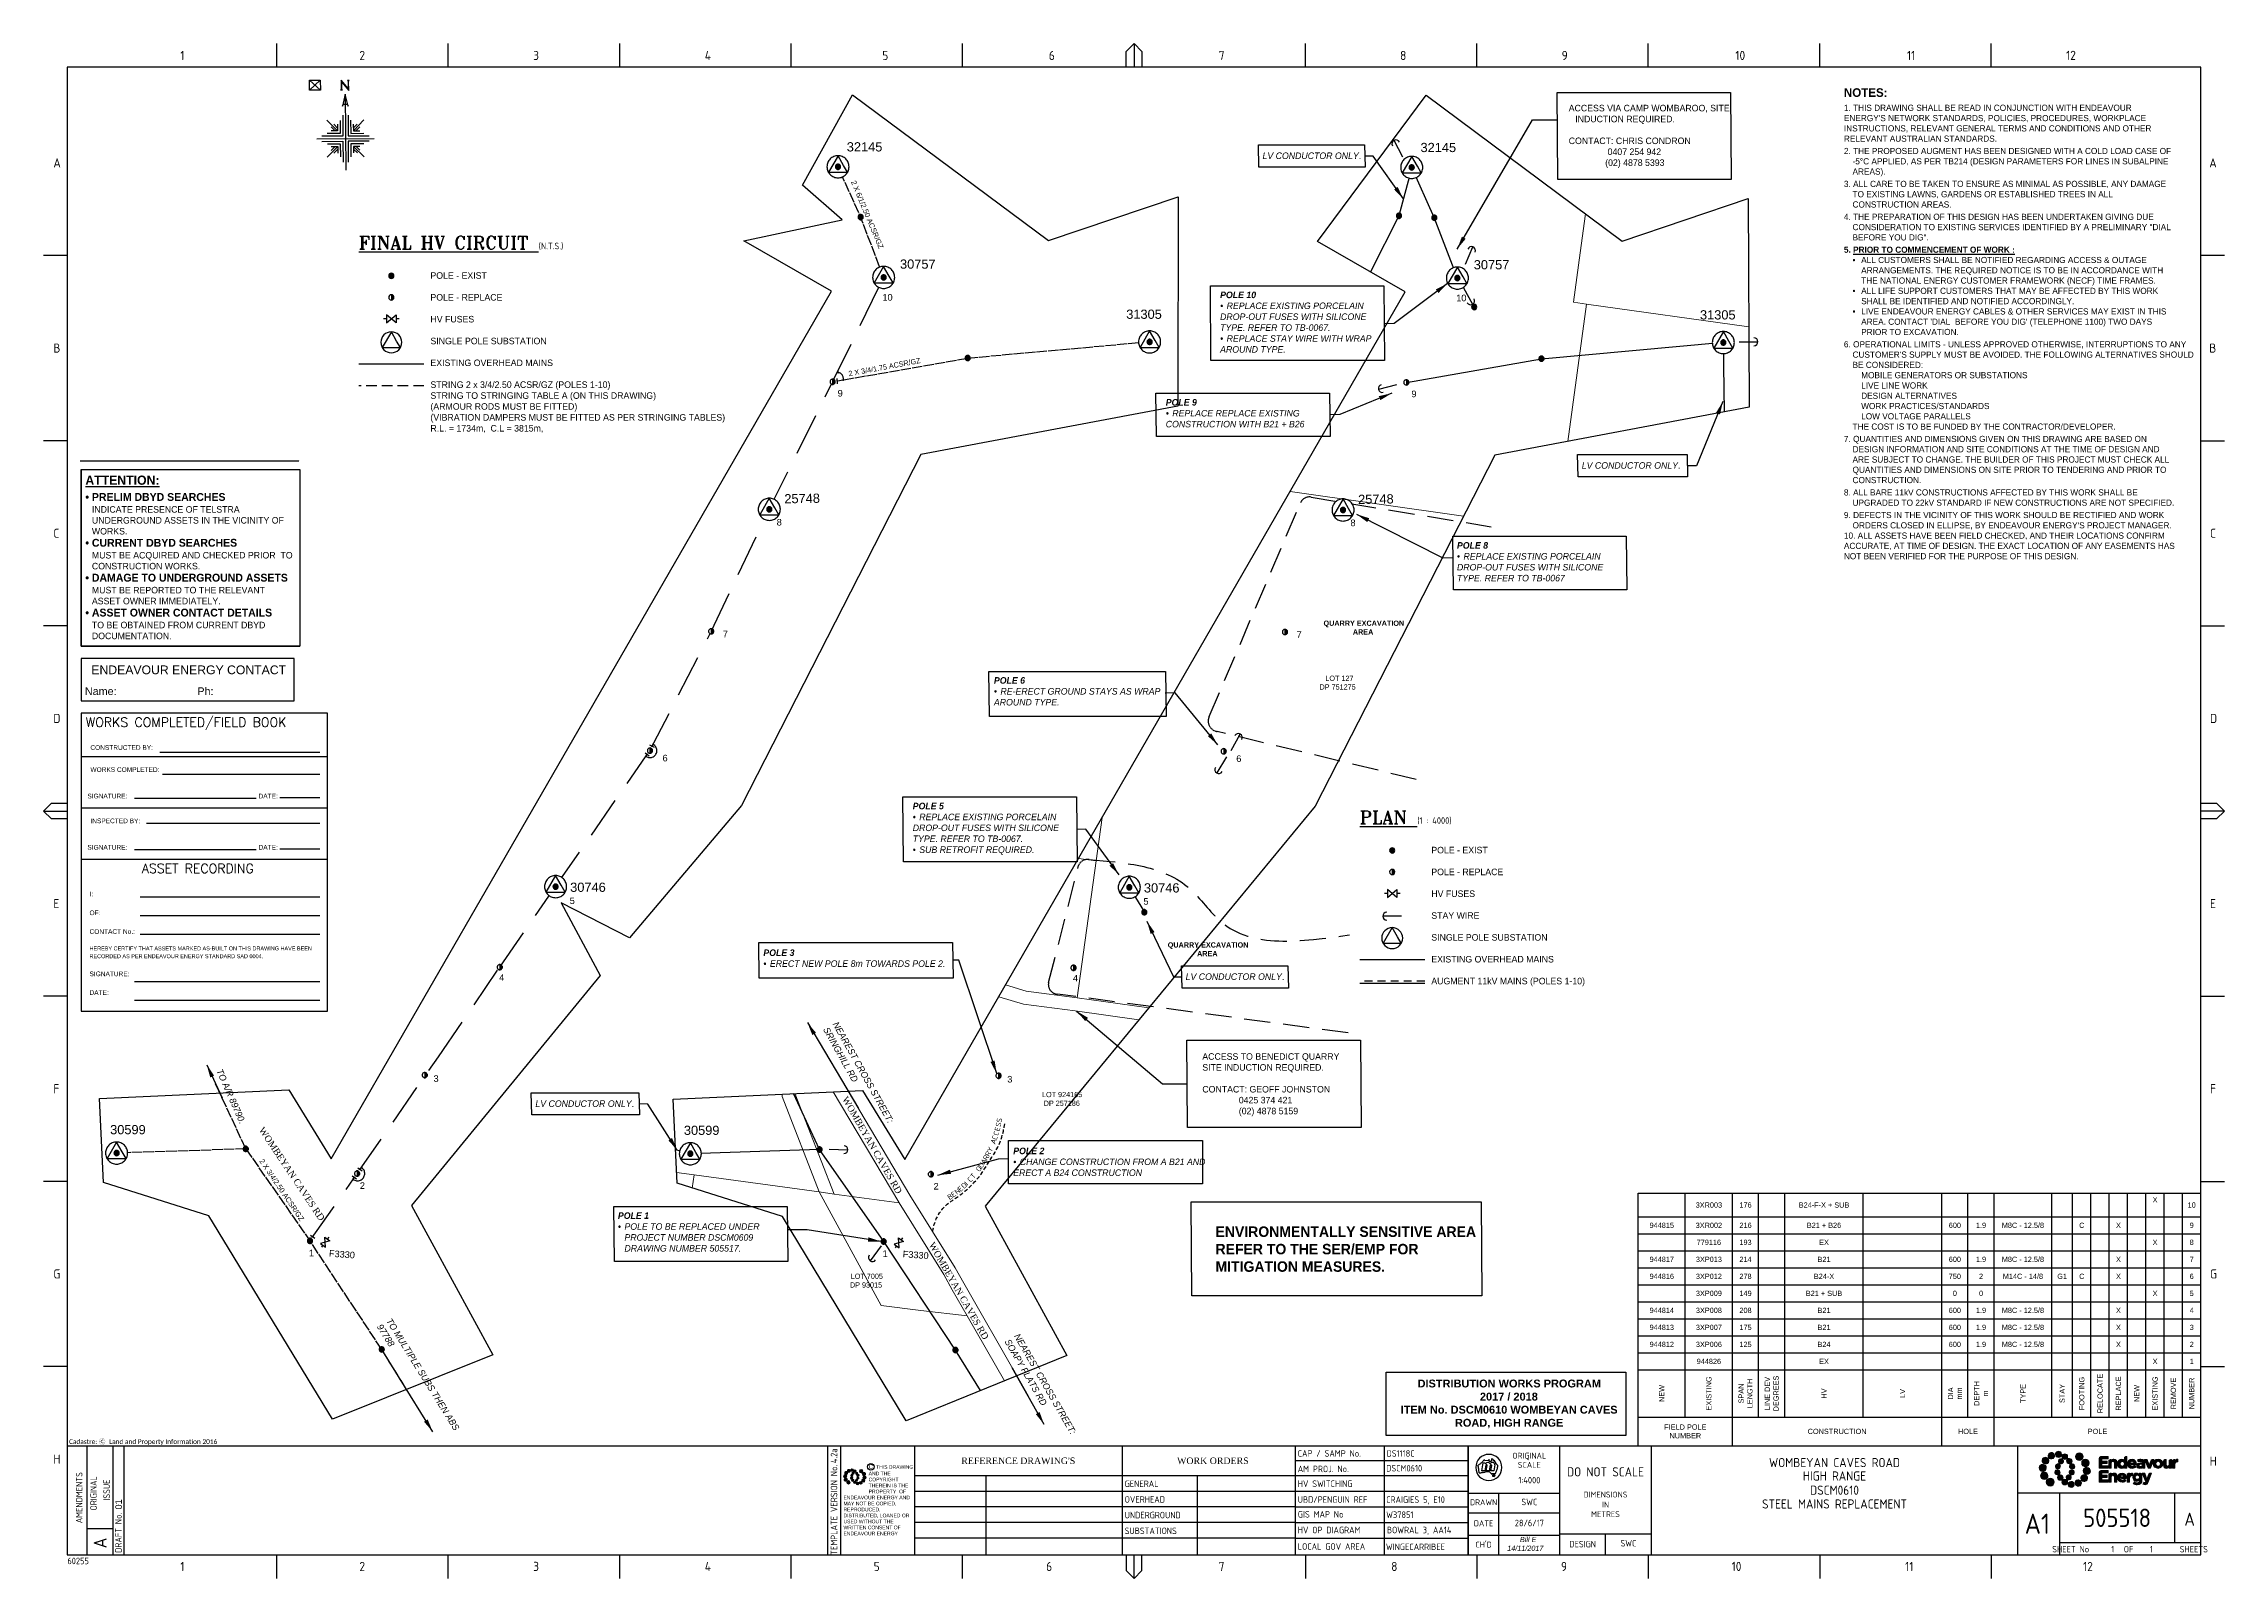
# Paper-space layout 'A1' of a CAD drawing. Header units: metres, sheet in millimetres. Extents: x -21 to 813, y -3 to 583.
# The model-space entities are those that its viewports show. They can reach past a viewport. Long polylines and large blocks are cut down to what shows.
import ezdxf
from ezdxf.enums import TextEntityAlignment as Align

# ---------------------------------------------------------------- set-up
doc = ezdxf.new("R2010")
doc.units = ezdxf.units.M
for name, pattern in [('Cable Exist OH', [1, 1, 0]), ('Cable Exist UG', [8.2, 4, -1.2, 1.8, -1.2]), ('Cable New OH', [6, 4, -2]), ('Dash', [5, 3, -2]), ('DASHED', [0.75, 0.5, -0.25])]:
    doc.linetypes.add(name, pattern=pattern)
doc.layers.get('0').update_dxf_attribs({"color": 6})
for name, color, linetype in [('_User_HV_Exist', 7, 'Continuous'), ('Equip_SP_HV_EXT', 7, 'Continuous'), ('Mains_HV_NEW', 2, 'Continuous'), ('Mains_HV_New_A10', 2, 'Continuous'), ('Mains_HV_New_B10', 2, 'Continuous'), ('Mains_HV_NEW_Hardwired', 2, 'Continuous'), ('Notes', 7, 'Continuous'), ('OH_Details_SP_MISC', 7, 'Continuous'), ('Services_SP_EXT', 7, 'Continuous'), ('Sub_SP_TR_HV_LV_EXT', 7, 'Continuous'), ('Sub_SP_TR_HV_LV_MOD', 3, 'Continuous'), ('SupportsOH_SP_TR_HV_LV_SL_EXT', 7, 'Continuous'), ('SupportsOH_SP_TR_HV_LV_SL_MOD', 3, 'Continuous'), ('SupportsOH_SP_TR_HV_LV_SL_NEW', 2, 'Continuous'), ('SupportsUG_SP_EXT', 7, 'Continuous')]:
    doc.layers.add(name, color=color, linetype=linetype)
doc.layers.add('Cadastre Land Parcels_SP_EXT', color=9, linetype='Continuous', lineweight=5)
doc.layers.add('Cadastre Roads_SP_EXT', color=9, linetype='Continuous', lineweight=5)
doc.layers.add('Viewports', color=6, linetype='Continuous', plot=False)
doc.styles.add('ARIAL', font='arial.ttf', dxfattribs={"height": 2})
doc.styles.add('Elec', font='romand__.ttf')
doc.styles.add('iecISOCP', font='isocp.shx')
doc.styles.add('iecNAME', font='times.ttf')
doc.styles.add('IECSYMBOL1', font='isocp.shx')
doc.styles.add('iecTimesNewRoman', font='times.ttf')
doc.styles.add('ieISOCP', font='isocp.shx')
doc.styles.add('POLE_LABEL', font='arial.ttf')
doc.styles.add('RoadName', font='arial.ttf', dxfattribs={"height": 2.5})
doc.styles.get("Standard").update_dxf_attribs({"font": 'arial.ttf'})
doc.dimstyles.new('IEC Standard', dxfattribs={"dimtxt": 2.5, "dimasz": 2.5, "dimexe": 1.25, "dimexo": 0.625, "dimtad": 1, "dimtxsty": 'ieISOCP', "dimcen": 2.5, "dimadec": 0, "dimazin": 0, "dimtfac": 1, "dimtmove": 0, "dimatfit": 3, "dimfxl": 1, "dimarcsym": 0})

# ---------------------------------------------------------------- blocks, each defined once
blk = doc.blocks.new('A$C30A46249')
at = {"color": 7, "lineweight": -3, "insert": (6.92, 4.97), "char_height": 1.79, "attachment_point": 7, "line_spacing_factor": 1.2}
blk.add_mtext('{\\fCalibri|b0|i0|c0|p34;\\C256;Cadastre: \\fMS Gothic|b0|i0|c128|p49;\\C250;\\c2236962;Ⓒ\\fMS Gothic|b0|i0|c0|p49; \\fCalibri|b0|i0|c0|p34;\\C256;Land and Property Information 2016}', dxfattribs=at)
blk = doc.blocks.new('EE_LOGO_SMALL')
at = {"layer": 'Notes'}
h = blk.add_hatch(color=256, dxfattribs=at)
edge = h.paths.add_edge_path()
edge.add_spline(control_points=[(-8.4, 2), (-9.2, 2), (-9.8, 1.4), (-9.8, 0.7), (-9.9, -0.1), (-9.3, -0.7), (-8.6, -0.8), (-7.8, -0.8), (-7.2, -0.2), (-7.1, 0.5), (-7.1, 1.3), (-7.7, 1.9), (-8.4, 2)], knot_values=[0, 0, 0, 0, 1, 1, 1, 2, 2, 2, 3, 3, 3, 4, 4, 4, 4], degree=3, periodic=0)
h = blk.add_hatch(color=256, dxfattribs=at)
edge = h.paths.add_edge_path()
edge.add_spline(control_points=[(-6.8, 4.5), (-7.4, 4.8), (-8.2, 4.6), (-8.6, 4), (-8.9, 3.4), (-8.7, 2.6), (-8.1, 2.2), (-7.5, 1.9), (-6.7, 2.1), (-6.3, 2.7), (-6, 3.3), (-6.2, 4.1), (-6.8, 4.5)], knot_values=[0, 0, 0, 0, 1, 1, 1, 2, 2, 2, 3, 3, 3, 4, 4, 4, 4], degree=3, periodic=0)
h = blk.add_hatch(color=256, dxfattribs=at)
edge = h.paths.add_edge_path()
edge.add_spline(control_points=[(-4.2, 5.9), (-4.6, 6.5), (-5.3, 6.6), (-5.9, 6.3), (-6.4, 5.9), (-6.6, 5.1), (-6.2, 4.6), (-5.9, 4), (-5.1, 3.8), (-4.6, 4.2), (-4, 4.6), (-3.8, 5.3), (-4.2, 5.9)], knot_values=[0, 0, 0, 0, 1, 1, 1, 2, 2, 2, 3, 3, 3, 4, 4, 4, 4], degree=3, periodic=0)
h = blk.add_hatch(color=256, dxfattribs=at)
edge = h.paths.add_edge_path()
edge.add_spline(control_points=[(-1.3, 5.9), (-1.4, 6.5), (-2, 7), (-2.6, 6.9), (-3.3, 6.9), (-3.7, 6.3), (-3.7, 5.6), (-3.6, 5), (-3, 4.5), (-2.4, 4.6), (-1.7, 4.7), (-1.3, 5.2), (-1.3, 5.9)], knot_values=[0, 0, 0, 0, 1, 1, 1, 2, 2, 2, 3, 3, 3, 4, 4, 4, 4], degree=3, periodic=0)
h = blk.add_hatch(color=256, dxfattribs=at)
edge = h.paths.add_edge_path()
edge.add_spline(control_points=[(-2.5, 2.1), (-3, 2.2), (-3.5, 1.9), (-3.6, 1.3), (-3.7, 0.8), (-3.4, 0.3), (-2.9, 0.2), (-2.4, 0.1), (-1.9, 0.4), (-1.8, 0.9), (-1.7, 1.5), (-2, 2), (-2.5, 2.1)], knot_values=[0, 0, 0, 0, 1, 1, 1, 2, 2, 2, 3, 3, 3, 4, 4, 4, 4], degree=3, periodic=0)
h = blk.add_hatch(color=256, dxfattribs=at)
edge = h.paths.add_edge_path()
edge.add_spline(control_points=[(1, 4.9), (1, 4.3), (0.5, 3.8), (-0.1, 3.8), (-0.7, 3.8), (-1.2, 4.3), (-1.2, 4.9), (-1.2, 5.5), (-0.7, 6), (-0.1, 6), (0.5, 6), (1, 5.5), (1, 4.9)], knot_values=[0, 0, 0, 0, 1, 1, 1, 2, 2, 2, 3, 3, 3, 4, 4, 4, 4], degree=3, periodic=0)
edge = h.paths.add_edge_path()
edge.add_spline(control_points=[(-1.4, 4), (-1.9, 4.1), (-2.4, 3.8), (-2.5, 3.3), (-2.6, 2.7), (-2.3, 2.2), (-1.8, 2.1), (-1.3, 2), (-0.7, 2.3), (-0.6, 2.9), (-0.5, 3.4), (-0.9, 3.9), (-1.4, 4)], knot_values=[0, 0, 0, 0, 1, 1, 1, 2, 2, 2, 3, 3, 3, 4, 4, 4, 4], degree=3, periodic=0)
h = blk.add_hatch(color=256, dxfattribs=at)
edge = h.paths.add_edge_path()
edge.add_spline(control_points=[(2.3, 2.4), (2.8, 2.8), (2.8, 3.4), (2.4, 3.9), (2, 4.3), (1.4, 4.3), (0.9, 3.9), (0.5, 3.6), (0.5, 2.9), (0.9, 2.5), (1.2, 2), (1.9, 2), (2.3, 2.4)], knot_values=[0, 0, 0, 0, 1, 1, 1, 2, 2, 2, 3, 3, 3, 4, 4, 4, 4], degree=3, periodic=0)
edge = h.paths.add_edge_path()
edge.add_spline(control_points=[(1, 4.9), (1, 4.3), (0.5, 3.8), (-0.1, 3.8), (-0.7, 3.8), (-1.2, 4.3), (-1.2, 4.9), (-1.2, 5.5), (-0.7, 6), (-0.1, 6), (0.5, 6), (1, 5.5), (1, 4.9)], knot_values=[0, 0, 0, 0, 1, 1, 1, 2, 2, 2, 3, 3, 3, 4, 4, 4, 4], degree=3, periodic=0)
h = blk.add_hatch(color=256, dxfattribs=at)
edge = h.paths.add_edge_path()
edge.add_spline(control_points=[(1, 4.9), (1, 4.3), (0.5, 3.8), (-0.1, 3.8), (-0.7, 3.8), (-1.2, 4.3), (-1.2, 4.9), (-1.2, 5.5), (-0.7, 6), (-0.1, 6), (0.5, 6), (1, 5.5), (1, 4.9)], knot_values=[0, 0, 0, 0, 1, 1, 1, 2, 2, 2, 3, 3, 3, 4, 4, 4, 4], degree=3, periodic=0)
edge = h.paths.add_edge_path(flags=16)
edge.add_spline(control_points=[(1, 4.9), (1, 4.3), (0.5, 3.8), (-0.1, 3.8), (-0.7, 3.8), (-1.2, 4.3), (-1.2, 4.9), (-1.2, 5.5), (-0.7, 6), (-0.1, 6), (0.5, 6), (1, 5.5), (1, 4.9)], knot_values=[0, 0, 0, 0, 1, 1, 1, 2, 2, 2, 3, 3, 3, 4, 4, 4, 4], degree=3, periodic=0)
h = blk.add_hatch(color=256, dxfattribs=at)
edge = h.paths.add_edge_path()
edge.add_spline(control_points=[(3, 0.2), (3.5, 0.3), (3.8, 0.9), (3.7, 1.4), (3.6, 1.9), (3, 2.3), (2.5, 2.1), (1.9, 2), (1.6, 1.4), (1.8, 0.9), (1.9, 0.4), (2.5, 0.1), (3, 0.2)], knot_values=[0, 0, 0, 0, 1, 1, 1, 2, 2, 2, 3, 3, 3, 4, 4, 4, 4], degree=3, periodic=0)
h = blk.add_hatch(color=256, dxfattribs=at)
edge = h.paths.add_edge_path()
edge.add_spline(control_points=[(7, 4.9), (7, 4), (6.3, 3.4), (5.5, 3.4), (4.6, 3.4), (4, 4), (4, 4.9), (4, 5.7), (4.6, 6.4), (5.5, 6.4), (6.3, 6.4), (7, 5.7), (7, 4.9)], knot_values=[0, 0, 0, 0, 1, 1, 1, 2, 2, 2, 3, 3, 3, 4, 4, 4, 4], degree=3, periodic=0)
h = blk.add_hatch(color=256, dxfattribs=at)
edge = h.paths.add_edge_path()
edge.add_spline(control_points=[(8.4, 1.1), (9.1, 1.5), (9.4, 2.3), (9.1, 3), (8.8, 3.7), (7.9, 4.1), (7.2, 3.8), (6.5, 3.4), (6.2, 2.6), (6.5, 1.9), (6.8, 1.2), (7.7, 0.8), (8.4, 1.1)], knot_values=[0, 0, 0, 0, 1, 1, 1, 2, 2, 2, 3, 3, 3, 4, 4, 4, 4], degree=3, periodic=0)
h = blk.add_hatch(color=256, dxfattribs=at)
edge = h.paths.add_edge_path()
edge.add_spline(control_points=[(8.3, -1.9), (9, -1.9), (9.7, -1.4), (9.7, -0.6), (9.7, 0.1), (9.2, 0.8), (8.4, 0.8), (7.7, 0.8), (7, 0.3), (7, -0.5), (6.9, -1.2), (7.5, -1.9), (8.3, -1.9)], knot_values=[0, 0, 0, 0, 1, 1, 1, 2, 2, 2, 3, 3, 3, 4, 4, 4, 4], degree=3, periodic=0)
h = blk.add_hatch(color=256, dxfattribs=at)
edge = h.paths.add_edge_path()
edge.add_spline(control_points=[(-8.5, -1.1), (-9.2, -1.4), (-9.6, -2.3), (-9.3, -3), (-8.9, -3.7), (-8.1, -4), (-7.4, -3.7), (-6.7, -3.4), (-6.3, -2.5), (-6.6, -1.8), (-7, -1.1), (-7.8, -0.8), (-8.5, -1.1)], knot_values=[0, 0, 0, 0, 1, 1, 1, 2, 2, 2, 3, 3, 3, 4, 4, 4, 4], degree=3, periodic=0)
h = blk.add_hatch(color=256, dxfattribs=at)
edge = h.paths.add_edge_path()
edge.add_spline(control_points=[(-7.1, -4.8), (-7.1, -4), (-6.5, -3.3), (-5.6, -3.3), (-4.8, -3.3), (-4.1, -4), (-4.1, -4.8), (-4.1, -5.7), (-4.8, -6.3), (-5.6, -6.3), (-6.5, -6.3), (-7.1, -5.7), (-7.1, -4.8)], knot_values=[0, 0, 0, 0, 1, 1, 1, 2, 2, 2, 3, 3, 3, 4, 4, 4, 4], degree=3, periodic=0)
h = blk.add_hatch(color=256, dxfattribs=at)
edge = h.paths.add_edge_path()
edge.add_spline(control_points=[(-3.1, -0.2), (-3.7, -0.3), (-4, -0.8), (-3.8, -1.4), (-3.7, -1.9), (-3.2, -2.2), (-2.6, -2.1), (-2.1, -1.9), (-1.8, -1.4), (-1.9, -0.9), (-2.1, -0.3), (-2.6, 0), (-3.1, -0.2)], knot_values=[0, 0, 0, 0, 1, 1, 1, 2, 2, 2, 3, 3, 3, 4, 4, 4, 4], degree=3, periodic=0)
h = blk.add_hatch(color=256, dxfattribs=at)
edge = h.paths.add_edge_path()
edge.add_spline(control_points=[(-2.5, -2.3), (-2.9, -2.7), (-3, -3.4), (-2.6, -3.8), (-2.2, -4.2), (-1.5, -4.3), (-1.1, -3.9), (-0.7, -3.5), (-0.6, -2.8), (-1, -2.4), (-1.4, -2), (-2, -1.9), (-2.5, -2.3)], knot_values=[0, 0, 0, 0, 1, 1, 1, 2, 2, 2, 3, 3, 3, 4, 4, 4, 4], degree=3, periodic=0)
h = blk.add_hatch(color=256, dxfattribs=at)
edge = h.paths.add_edge_path()
edge.add_spline(control_points=[(-1.2, -4.8), (-1.2, -4.2), (-0.7, -3.7), (-0.1, -3.7), (0.5, -3.7), (1, -4.2), (1, -4.8), (1, -5.4), (0.5, -5.9), (-0.1, -5.9), (-0.7, -5.9), (-1.2, -5.4), (-1.2, -4.8)], knot_values=[0, 0, 0, 0, 1, 1, 1, 2, 2, 2, 3, 3, 3, 4, 4, 4, 4], degree=3, periodic=0)
h = blk.add_hatch(color=256, dxfattribs=at)
edge = h.paths.add_edge_path()
edge.add_spline(control_points=[(1.2, -3.9), (1.7, -4.1), (2.2, -3.7), (2.3, -3.2), (2.5, -2.7), (2.1, -2.2), (1.6, -2.1), (1.1, -2), (0.6, -2.3), (0.5, -2.8), (0.4, -3.3), (0.7, -3.8), (1.2, -3.9)], knot_values=[0, 0, 0, 0, 1, 1, 1, 2, 2, 2, 3, 3, 3, 4, 4, 4, 4], degree=3, periodic=0)
h = blk.add_hatch(color=256, dxfattribs=at)
edge = h.paths.add_edge_path()
edge.add_spline(control_points=[(1.2, -5.8), (1.3, -6.5), (1.8, -6.9), (2.5, -6.9), (3.1, -6.8), (3.6, -6.2), (3.5, -5.6), (3.4, -5), (2.9, -4.5), (2.2, -4.6), (1.6, -4.6), (1.1, -5.2), (1.2, -5.8)], knot_values=[0, 0, 0, 0, 1, 1, 1, 2, 2, 2, 3, 3, 3, 4, 4, 4, 4], degree=3, periodic=0)
h = blk.add_hatch(color=256, dxfattribs=at)
edge = h.paths.add_edge_path()
edge.add_spline(control_points=[(2.4, -2), (2.9, -2.1), (3.4, -1.8), (3.5, -1.3), (3.6, -0.8), (3.3, -0.3), (2.8, -0.2), (2.2, -0.1), (1.7, -0.4), (1.6, -0.9), (1.5, -1.4), (1.8, -1.9), (2.4, -2)], knot_values=[0, 0, 0, 0, 1, 1, 1, 2, 2, 2, 3, 3, 3, 4, 4, 4, 4], degree=3, periodic=0)
h = blk.add_hatch(color=256, dxfattribs=at)
edge = h.paths.add_edge_path()
edge.add_spline(control_points=[(4, -5.8), (4.4, -6.4), (5.2, -6.6), (5.7, -6.2), (6.3, -5.8), (6.5, -5.1), (6.1, -4.5), (5.7, -4), (5, -3.8), (4.4, -4.2), (3.8, -4.5), (3.7, -5.3), (4, -5.8)], knot_values=[0, 0, 0, 0, 1, 1, 1, 2, 2, 2, 3, 3, 3, 4, 4, 4, 4], degree=3, periodic=0)
h = blk.add_hatch(color=256, dxfattribs=at)
edge = h.paths.add_edge_path()
edge.add_spline(control_points=[(6.7, -4.4), (7.3, -4.8), (8.1, -4.6), (8.4, -4), (8.8, -3.3), (8.6, -2.6), (8, -2.2), (7.3, -1.8), (6.6, -2.1), (6.2, -2.7), (5.8, -3.3), (6, -4.1), (6.7, -4.4)], knot_values=[0, 0, 0, 0, 1, 1, 1, 2, 2, 2, 3, 3, 3, 4, 4, 4, 4], degree=3, periodic=0)
at = {"layer": 'Notes', "lineweight": 0}
for points in [[(1.8, 2.1), (1.8, 2.1)], [(-2, -2.1), (-2, -2.1)]]:
    blk.add_lwpolyline(points, dxfattribs=at)
for points in [[(-8.4, 2), (-9.2, 2), (-9.8, 1.4), (-9.8, 0.7), (-9.9, -0.1), (-9.3, -0.7), (-8.6, -0.8), (-7.8, -0.8), (-7.2, -0.2), (-7.1, 0.5), (-7.1, 1.3), (-7.7, 1.9), (-8.4, 2)], [(-6.8, 4.5), (-7.4, 4.8), (-8.2, 4.6), (-8.6, 4), (-8.9, 3.4), (-8.7, 2.6), (-8.1, 2.2), (-7.5, 1.9), (-6.7, 2.1), (-6.3, 2.7), (-6, 3.3), (-6.2, 4.1), (-6.8, 4.5)], [(-4.2, 5.9), (-4.6, 6.5), (-5.3, 6.6), (-5.9, 6.3), (-6.4, 5.9), (-6.6, 5.1), (-6.2, 4.6), (-5.9, 4), (-5.1, 3.8), (-4.6, 4.2), (-4, 4.6), (-3.8, 5.3), (-4.2, 5.9)], [(-1.3, 5.9), (-1.4, 6.5), (-2, 7), (-2.6, 6.9), (-3.3, 6.9), (-3.7, 6.3), (-3.7, 5.6), (-3.6, 5), (-3, 4.5), (-2.4, 4.6), (-1.7, 4.7), (-1.3, 5.2), (-1.3, 5.9)], [(-2.5, 2.1), (-3, 2.2), (-3.5, 1.9), (-3.6, 1.3), (-3.7, 0.8), (-3.4, 0.3), (-2.9, 0.2), (-2.4, 0.1), (-1.9, 0.4), (-1.8, 0.9), (-1.7, 1.5), (-2, 2), (-2.5, 2.1)], [(-1.4, 4), (-1.9, 4.1), (-2.4, 3.8), (-2.5, 3.3), (-2.6, 2.7), (-2.3, 2.2), (-1.8, 2.1), (-1.3, 2), (-0.7, 2.3), (-0.6, 2.9), (-0.5, 3.4), (-0.9, 3.9), (-1.4, 4)], [(1, 4.9), (1, 4.3), (0.5, 3.8), (-0.1, 3.8), (-0.7, 3.8), (-1.2, 4.3), (-1.2, 4.9), (-1.2, 5.5), (-0.7, 6), (-0.1, 6), (0.5, 6), (1, 5.5), (1, 4.9)], [(1, 4.9), (1, 4.3), (0.5, 3.8), (-0.1, 3.8), (-0.7, 3.8), (-1.2, 4.3), (-1.2, 4.9), (-1.2, 5.5), (-0.7, 6), (-0.1, 6), (0.5, 6), (1, 5.5), (1, 4.9)], [(2.3, 2.4), (2.8, 2.8), (2.8, 3.4), (2.4, 3.9), (2, 4.3), (1.4, 4.3), (0.9, 3.9), (0.5, 3.6), (0.5, 2.9), (0.9, 2.5), (1.2, 2), (1.9, 2), (2.3, 2.4)], [(3, 0.2), (3.5, 0.3), (3.8, 0.9), (3.7, 1.4), (3.6, 1.9), (3, 2.3), (2.5, 2.1), (1.9, 2), (1.6, 1.4), (1.8, 0.9), (1.9, 0.4), (2.5, 0.1), (3, 0.2)], [(7, 4.9), (7, 4), (6.3, 3.4), (5.5, 3.4), (4.6, 3.4), (4, 4), (4, 4.9), (4, 5.7), (4.6, 6.4), (5.5, 6.4), (6.3, 6.4), (7, 5.7), (7, 4.9)], [(8.4, 1.1), (9.1, 1.5), (9.4, 2.3), (9.1, 3), (8.8, 3.7), (7.9, 4.1), (7.2, 3.8), (6.5, 3.4), (6.2, 2.6), (6.5, 1.9), (6.8, 1.2), (7.7, 0.8), (8.4, 1.1)], [(8.3, -1.9), (9, -1.9), (9.7, -1.4), (9.7, -0.6), (9.7, 0.1), (9.2, 0.8), (8.4, 0.8), (7.7, 0.8), (7, 0.3), (7, -0.5), (6.9, -1.2), (7.5, -1.9), (8.3, -1.9)], [(-8.5, -1.1), (-9.2, -1.4), (-9.6, -2.3), (-9.3, -3), (-8.9, -3.7), (-8.1, -4), (-7.4, -3.7), (-6.7, -3.4), (-6.3, -2.5), (-6.6, -1.8), (-7, -1.1), (-7.8, -0.8), (-8.5, -1.1)], [(-7.1, -4.8), (-7.1, -4), (-6.5, -3.3), (-5.6, -3.3), (-4.8, -3.3), (-4.1, -4), (-4.1, -4.8), (-4.1, -5.7), (-4.8, -6.3), (-5.6, -6.3), (-6.5, -6.3), (-7.1, -5.7), (-7.1, -4.8)], [(-3.1, -0.2), (-3.7, -0.3), (-4, -0.8), (-3.8, -1.4), (-3.7, -1.9), (-3.2, -2.2), (-2.6, -2.1), (-2.1, -1.9), (-1.8, -1.4), (-1.9, -0.9), (-2.1, -0.3), (-2.6, 0), (-3.1, -0.2)], [(-2.5, -2.3), (-2.9, -2.7), (-3, -3.4), (-2.6, -3.8), (-2.2, -4.2), (-1.5, -4.3), (-1.1, -3.9), (-0.7, -3.5), (-0.6, -2.8), (-1, -2.4), (-1.4, -2), (-2, -1.9), (-2.5, -2.3)], [(-1.2, -4.8), (-1.2, -4.2), (-0.7, -3.7), (-0.1, -3.7), (0.5, -3.7), (1, -4.2), (1, -4.8), (1, -5.4), (0.5, -5.9), (-0.1, -5.9), (-0.7, -5.9), (-1.2, -5.4), (-1.2, -4.8)], [(1.2, -3.9), (1.7, -4.1), (2.2, -3.7), (2.3, -3.2), (2.5, -2.7), (2.1, -2.2), (1.6, -2.1), (1.1, -2), (0.6, -2.3), (0.5, -2.8), (0.4, -3.3), (0.7, -3.8), (1.2, -3.9)], [(1.2, -5.8), (1.3, -6.5), (1.8, -6.9), (2.5, -6.9), (3.1, -6.8), (3.6, -6.2), (3.5, -5.6), (3.4, -5), (2.9, -4.5), (2.2, -4.6), (1.6, -4.6), (1.1, -5.2), (1.2, -5.8)], [(2.4, -2), (2.9, -2.1), (3.4, -1.8), (3.5, -1.3), (3.6, -0.8), (3.3, -0.3), (2.8, -0.2), (2.2, -0.1), (1.7, -0.4), (1.6, -0.9), (1.5, -1.4), (1.8, -1.9), (2.4, -2)], [(4, -5.8), (4.4, -6.4), (5.2, -6.6), (5.7, -6.2), (6.3, -5.8), (6.5, -5.1), (6.1, -4.5), (5.7, -4), (5, -3.8), (4.4, -4.2), (3.8, -4.5), (3.7, -5.3), (4, -5.8)], [(6.7, -4.4), (7.3, -4.8), (8.1, -4.6), (8.4, -4), (8.8, -3.3), (8.6, -2.6), (8, -2.2), (7.3, -1.8), (6.6, -2.1), (6.2, -2.7), (5.8, -3.3), (6, -4.1), (6.7, -4.4)]]:
    blk.add_open_spline(points, degree=3, knots=[0, 0, 0, 0, 1, 1, 1, 2, 2, 2, 3, 3, 3, 4, 4, 4, 4], dxfattribs=at)
blk = doc.blocks.new('EE_COPYRIGHT_A1')
at = {"layer": 'Notes'}
blk.add_circle((9.53, -0.82), 1.15, dxfattribs=at)
at = {"xscale": 0.4, "yscale": 0.4, "zscale": 0.4}
blk.add_blockref('EE_LOGO_SMALL', (3.96, -4.29), dxfattribs=at)
at = {"layer": 'Notes', "insert": (0, 0), "char_height": 1.25, "width": 24.1208, "attachment_point": 1, "style": 'ARIAL'}
blk.add_mtext('\\pt8.75;               ^I{\\H1.2x;C } THIS DRAWING\\P\\pi-8.75,l8.75,t8.75,20;       ^IAND THE ^I\\P\\pi0,t8.75;COPYRIGHT\\P\\pi-8.75,t1.25,8.75;^I^ITHEREIN IS THE PROPERTY  OF \\P\\pi0,l0,t1.25;ENDEAVOUR ENERGY AND MAY NOT BE COPIED, REPRODUCED, DISTRIBUTED, LOANED OR USED WITHOUT THE WRITTEN CONSENT OF ENDEAVOUR ENERGY', dxfattribs=at)
blk = doc.blocks.new('EE_LOGO')
h = blk.add_hatch(color=7)
edge = h.paths.add_edge_path()
edge.add_spline(control_points=[(-25.34, 1.94), (-26.08, 1.98), (-26.72, 1.41), (-26.77, 0.66), (-26.81, -0.09), (-26.24, -0.72), (-25.49, -0.77), (-24.74, -0.81), (-24.1, -0.24), (-24.06, 0.51), (-24.02, 1.25), (-24.59, 1.89), (-25.34, 1.94)], knot_values=[0, 0, 0, 0, 1, 1, 1, 2, 2, 2, 3, 3, 3, 4, 4, 4, 4], degree=3, periodic=0)
h = blk.add_hatch(color=7)
edge = h.paths.add_edge_path()
edge.add_spline(control_points=[(-23.73, 4.46), (-24.34, 4.81), (-25.13, 4.61), (-25.49, 3.99), (-25.85, 3.38), (-25.64, 2.59), (-25.03, 2.23), (-24.41, 1.87), (-23.63, 2.08), (-23.27, 2.69), (-22.91, 3.31), (-23.12, 4.1), (-23.73, 4.46)], knot_values=[0, 0, 0, 0, 1, 1, 1, 2, 2, 2, 3, 3, 3, 4, 4, 4, 4], degree=3, periodic=0)
h = blk.add_hatch(color=7)
edge = h.paths.add_edge_path()
edge.add_spline(control_points=[(-21.12, 5.87), (-21.48, 6.44), (-22.24, 6.61), (-22.81, 6.24), (-23.37, 5.88), (-23.54, 5.12), (-23.17, 4.55), (-22.81, 3.98), (-22.05, 3.82), (-21.48, 4.19), (-20.92, 4.55), (-20.75, 5.31), (-21.12, 5.87)], knot_values=[0, 0, 0, 0, 1, 1, 1, 2, 2, 2, 3, 3, 3, 4, 4, 4, 4], degree=3, periodic=0)
h = blk.add_hatch(color=7)
edge = h.paths.add_edge_path()
edge.add_spline(control_points=[(-19.43, 2.06), (-19.94, 2.17), (-20.44, 1.84), (-20.55, 1.33), (-20.66, 0.82), (-20.34, 0.32), (-19.83, 0.21), (-19.32, 0.1), (-18.81, 0.42), (-18.71, 0.93), (-18.59, 1.44), (-18.92, 1.95), (-19.43, 2.06)], knot_values=[0, 0, 0, 0, 1, 1, 1, 2, 2, 2, 3, 3, 3, 4, 4, 4, 4], degree=3, periodic=0)
h = blk.add_hatch(color=7)
edge = h.paths.add_edge_path()
edge.add_spline(control_points=[(-18.27, 5.87), (-18.34, 6.5), (-18.91, 6.97), (-19.54, 6.9), (-20.18, 6.84), (-20.65, 6.27), (-20.58, 5.63), (-20.52, 4.99), (-19.95, 4.53), (-19.31, 4.59), (-18.67, 4.66), (-18.21, 5.23), (-18.27, 5.87)], knot_values=[0, 0, 0, 0, 1, 1, 1, 2, 2, 2, 3, 3, 3, 4, 4, 4, 4], degree=3, periodic=0)
h = blk.add_hatch(color=7)
edge = h.paths.add_edge_path()
edge.add_spline(control_points=[(-15.91, 4.86), (-15.91, 4.26), (-16.4, 3.77), (-17, 3.77), (-17.6, 3.77), (-18.08, 4.26), (-18.08, 4.86), (-18.08, 5.46), (-17.6, 5.95), (-17, 5.95), (-16.4, 5.95), (-15.91, 5.46), (-15.91, 4.86)], knot_values=[0, 0, 0, 0, 1, 1, 1, 2, 2, 2, 3, 3, 3, 4, 4, 4, 4], degree=3, periodic=0)
edge = h.paths.add_edge_path()
edge.add_spline(control_points=[(-18.29, 3.97), (-18.8, 4.08), (-19.3, 3.76), (-19.41, 3.25), (-19.52, 2.74), (-19.2, 2.23), (-18.69, 2.12), (-18.18, 2.01), (-17.67, 2.33), (-17.56, 2.84), (-17.45, 3.35), (-17.78, 3.86), (-18.29, 3.97)], knot_values=[0, 0, 0, 0, 1, 1, 1, 2, 2, 2, 3, 3, 3, 4, 4, 4, 4], degree=3, periodic=0)
h = blk.add_hatch(color=7)
edge = h.paths.add_edge_path()
edge.add_spline(control_points=[(-14.59, 2.36), (-14.16, 2.75), (-14.12, 3.41), (-14.51, 3.84), (-14.89, 4.27), (-15.55, 4.31), (-15.99, 3.93), (-16.42, 3.54), (-16.46, 2.88), (-16.07, 2.45), (-15.69, 2.01), (-15.02, 1.98), (-14.59, 2.36)], knot_values=[0, 0, 0, 0, 1, 1, 1, 2, 2, 2, 3, 3, 3, 4, 4, 4, 4], degree=3, periodic=0)
edge = h.paths.add_edge_path()
edge.add_spline(control_points=[(-15.91, 4.86), (-15.91, 4.26), (-16.4, 3.77), (-17, 3.77), (-17.6, 3.77), (-18.08, 4.26), (-18.08, 4.86), (-18.08, 5.46), (-17.6, 5.95), (-17, 5.95), (-16.4, 5.95), (-15.91, 5.46), (-15.91, 4.86)], knot_values=[0, 0, 0, 0, 1, 1, 1, 2, 2, 2, 3, 3, 3, 4, 4, 4, 4], degree=3, periodic=0)
h = blk.add_hatch(color=7)
edge = h.paths.add_edge_path()
edge.add_spline(control_points=[(-15.91, 4.86), (-15.91, 4.26), (-16.4, 3.77), (-17, 3.77), (-17.6, 3.77), (-18.08, 4.26), (-18.08, 4.86), (-18.08, 5.46), (-17.6, 5.95), (-17, 5.95), (-16.4, 5.95), (-15.91, 5.46), (-15.91, 4.86)], knot_values=[0, 0, 0, 0, 1, 1, 1, 2, 2, 2, 3, 3, 3, 4, 4, 4, 4], degree=3, periodic=0)
edge = h.paths.add_edge_path(flags=16)
edge.add_spline(control_points=[(-15.91, 4.86), (-15.91, 4.26), (-16.4, 3.77), (-17, 3.77), (-17.6, 3.77), (-18.08, 4.26), (-18.08, 4.86), (-18.08, 5.46), (-17.6, 5.95), (-17, 5.95), (-16.4, 5.95), (-15.91, 5.46), (-15.91, 4.86)], knot_values=[0, 0, 0, 0, 1, 1, 1, 2, 2, 2, 3, 3, 3, 4, 4, 4, 4], degree=3, periodic=0)
h = blk.add_hatch(color=7)
edge = h.paths.add_edge_path()
edge.add_spline(control_points=[(-13.94, 0.18), (-13.41, 0.32), (-13.09, 0.87), (-13.23, 1.4), (-13.37, 1.93), (-13.92, 2.25), (-14.45, 2.11), (-14.98, 1.97), (-15.3, 1.42), (-15.16, 0.89), (-15.02, 0.36), (-14.47, 0.04), (-13.94, 0.18)], knot_values=[0, 0, 0, 0, 1, 1, 1, 2, 2, 2, 3, 3, 3, 4, 4, 4, 4], degree=3, periodic=0)
h = blk.add_hatch(color=7)
edge = h.paths.add_edge_path()
edge.add_spline(control_points=[(-9.93, 4.86), (-9.93, 4.03), (-10.61, 3.35), (-11.44, 3.35), (-12.28, 3.35), (-12.95, 4.03), (-12.95, 4.86), (-12.95, 5.69), (-12.28, 6.37), (-11.44, 6.37), (-10.61, 6.37), (-9.93, 5.69), (-9.93, 4.86)], knot_values=[0, 0, 0, 0, 1, 1, 1, 2, 2, 2, 3, 3, 3, 4, 4, 4, 4], degree=3, periodic=0)
h = blk.add_hatch(color=7)
edge = h.paths.add_edge_path()
edge.add_spline(control_points=[(-8.55, 1.13), (-7.83, 1.45), (-7.5, 2.29), (-7.82, 3.01), (-8.14, 3.73), (-8.98, 4.06), (-9.7, 3.74), (-10.42, 3.42), (-10.75, 2.58), (-10.43, 1.86), (-10.11, 1.14), (-9.27, 0.81), (-8.55, 1.13)], knot_values=[0, 0, 0, 0, 1, 1, 1, 2, 2, 2, 3, 3, 3, 4, 4, 4, 4], degree=3, periodic=0)
h = blk.add_hatch(color=7)
edge = h.paths.add_edge_path()
edge.add_spline(control_points=[(-8.66, -1.92), (-7.91, -1.96), (-7.27, -1.39), (-7.23, -0.64), (-7.19, 0.1), (-7.76, 0.74), (-8.51, 0.78), (-9.25, 0.83), (-9.89, 0.26), (-9.94, -0.49), (-9.98, -1.24), (-9.41, -1.88), (-8.66, -1.92)], knot_values=[0, 0, 0, 0, 1, 1, 1, 2, 2, 2, 3, 3, 3, 4, 4, 4, 4], degree=3, periodic=0)
h = blk.add_hatch(color=7)
edge = h.paths.add_edge_path()
edge.add_spline(control_points=[(-3.85, 0.44), (-3.85, 0.44), (-3.85, 4.25), (-3.85, 4.3), (-3.85, 4.35), (-3.85, 4.86), (-3.29, 4.86), (-2.74, 4.86), (-0.49, 4.86), (-0.49, 4.86), (-0.49, 4.86), (-0.49, 4), (-0.49, 4), (-0.49, 4), (-2.89, 4), (-2.89, 4), (-2.89, 4), (-2.89, 3.1), (-2.89, 3.1), (-2.89, 3.1), (-0.8, 3.1), (-0.8, 3.1), (-0.8, 3.1), (-0.8, 2.23), (-0.8, 2.23), (-0.8, 2.23), (-2.89, 2.23), (-2.89, 2.23), (-2.89, 2.23), (-2.89, 1.31), (-2.89, 1.31), (-2.89, 1.31), (-0.49, 1.31), (-0.49, 1.31), (-0.49, 1.31), (-0.49, 0.44), (-0.49, 0.44), (-0.49, 0.44), (-3.85, 0.44), (-3.85, 0.44)], knot_values=[0, 0, 0, 0, 1, 1, 1, 2, 2, 2, 3, 3, 3, 4, 4, 4, 5, 5, 5, 6, 6, 6, 7, 7, 7, 8, 8, 8, 9, 9, 9, 10, 10, 10, 11, 11, 11, 12, 12, 12, 13, 13, 13, 13], degree=3, periodic=0)
h = blk.add_hatch(color=7)
edge = h.paths.add_edge_path()
edge.add_spline(control_points=[(1.94, 0.44), (1.94, 0.44), (1.94, 2.33), (1.94, 2.33), (1.94, 2.78), (1.73, 3.02), (1.36, 3.02), (1, 3.02), (0.76, 2.78), (0.76, 2.33), (0.76, 2.33), (0.76, 0.44), (0.76, 0.44), (0.76, 0.44), (-0.2, 0.44), (-0.2, 0.44), (-0.2, 0.44), (-0.2, 3.21), (-0.2, 3.27), (-0.2, 3.33), (-0.2, 3.82), (0.36, 3.82), (0.76, 3.82), (0.76, 3.82), (0.76, 3.82), (0.76, 3.82), (0.76, 3.35), (0.76, 3.35), (0.98, 3.63), (1.27, 3.89), (1.75, 3.89), (2.48, 3.89), (2.9, 3.41), (2.9, 2.63), (2.9, 2.63), (2.9, 0.44), (2.9, 0.44), (2.9, 0.44), (1.94, 0.44), (1.94, 0.44)], knot_values=[0, 0, 0, 0, 1, 1, 1, 2, 2, 2, 3, 3, 3, 4, 4, 4, 5, 5, 5, 6, 6, 6, 7, 7, 7, 8, 8, 8, 9, 9, 9, 10, 10, 10, 11, 11, 11, 12, 12, 12, 13, 13, 13, 13], degree=3, periodic=0)
h = blk.add_hatch(color=7)
edge = h.paths.add_edge_path(flags=16)
edge.add_spline(control_points=[(5.8, 2.13), (5.8, 2.69), (5.43, 3.07), (4.98, 3.07), (4.53, 3.07), (4.15, 2.7), (4.15, 2.13), (4.15, 2.13), (4.15, 2.12), (4.15, 2.12), (4.15, 1.56), (4.53, 1.19), (4.98, 1.19), (5.43, 1.19), (5.8, 1.56), (5.8, 2.12), (5.8, 2.12), (5.8, 2.13), (5.8, 2.13)], knot_values=[0, 0, 0, 0, 1, 1, 1, 2, 2, 2, 3, 3, 3, 4, 4, 4, 5, 5, 5, 6, 6, 6, 6], degree=3, periodic=0)
edge = h.paths.add_edge_path()
edge.add_spline(control_points=[(5.79, 0.44), (5.79, 0.44), (5.79, 0.92), (5.79, 0.92), (5.55, 0.6), (5.23, 0.37), (4.73, 0.37), (3.94, 0.37), (3.19, 0.99), (3.19, 2.12), (3.19, 2.12), (3.19, 2.13), (3.19, 2.13), (3.19, 3.26), (3.93, 3.88), (4.73, 3.88), (5.24, 3.88), (5.56, 3.65), (5.79, 3.38), (5.79, 3.38), (5.79, 4.27), (5.79, 4.3), (5.79, 4.34), (5.79, 4.86), (6.34, 4.86), (6.73, 4.86), (6.75, 4.86), (6.75, 4.86), (6.75, 4.86), (6.75, 0.44), (6.75, 0.44), (6.75, 0.44), (5.79, 0.44), (5.79, 0.44)], knot_values=[0, 0, 0, 0, 1, 1, 1, 2, 2, 2, 3, 3, 3, 4, 4, 4, 5, 5, 5, 6, 6, 6, 7, 7, 7, 8, 8, 8, 9, 9, 9, 10, 10, 10, 11, 11, 11, 11], degree=3, periodic=0)
h = blk.add_hatch(color=7)
edge = h.paths.add_edge_path()
edge.add_spline(control_points=[(8.69, 3.89), (7.7, 3.89), (7.01, 3.09), (7.01, 2.13), (7.01, 2.13), (7.01, 2.12), (7.01, 2.12), (7.01, 1.08), (7.77, 0.37), (8.78, 0.37), (9.39, 0.37), (9.85, 0.61), (10.16, 1), (10.16, 1), (9.62, 1.48), (9.62, 1.48), (9.35, 1.24), (9.12, 1.14), (8.79, 1.14), (8.33, 1.13), (8, 1.49), (7.95, 1.86), (7.91, 2.18), (7.93, 2.29), (7.95, 2.43), (8.02, 2.85), (8.29, 3.12), (8.69, 3.12), (9.09, 3.12), (9.34, 2.83), (9.4, 2.4), (9.4, 2.4), (8.14, 2.4), (8.14, 2.4), (8.14, 2.4), (8.12, 1.8), (8.64, 1.8), (9.17, 1.8), (10.32, 1.8), (10.32, 1.8), (10.33, 1.89), (10.34, 1.95), (10.34, 2.04), (10.34, 2.04), (10.34, 2.05), (10.34, 2.05), (10.34, 3.01), (9.82, 3.89), (8.69, 3.89)], knot_values=[0, 0, 0, 0, 1, 1, 1, 2, 2, 2, 3, 3, 3, 4, 4, 4, 5, 5, 5, 6, 6, 6, 7, 7, 7, 8, 8, 8, 9, 9, 9, 10, 10, 10, 11, 11, 11, 12, 12, 12, 13, 13, 13, 14, 14, 14, 15, 15, 15, 16, 16, 16, 16], degree=3, periodic=0)
h = blk.add_hatch(color=7)
edge = h.paths.add_edge_path(flags=16)
edge.add_spline(control_points=[(12.69, 1.8), (12.53, 1.88), (12.31, 1.93), (12.08, 1.93), (11.67, 1.93), (11.42, 1.77), (11.42, 1.46), (11.42, 1.46), (11.42, 1.45), (11.42, 1.45), (11.42, 1.19), (11.63, 1.04), (11.94, 1.04), (12.39, 1.04), (12.69, 1.29), (12.69, 1.63), (12.69, 1.63), (12.69, 1.8), (12.69, 1.8)], knot_values=[0, 0, 0, 0, 1, 1, 1, 2, 2, 2, 3, 3, 3, 4, 4, 4, 5, 5, 5, 6, 6, 6, 6], degree=3, periodic=0)
edge = h.paths.add_edge_path()
edge.add_spline(control_points=[(12.67, 0.44), (12.67, 0.44), (12.67, 0.81), (12.67, 0.81), (12.44, 0.55), (12.12, 0.38), (11.65, 0.38), (11.01, 0.38), (10.49, 0.74), (10.49, 1.41), (10.49, 1.41), (10.49, 1.42), (10.49, 1.42), (10.49, 2.16), (11.05, 2.5), (11.85, 2.5), (12.19, 2.5), (12.44, 2.45), (12.68, 2.37), (12.68, 2.37), (12.68, 2.42), (12.68, 2.42), (12.68, 2.82), (12.43, 3.07), (11.95, 3.07), (11.59, 3.07), (11.33, 3), (11.02, 2.89), (11.02, 2.89), (10.78, 3.62), (10.78, 3.62), (11.15, 3.78), (11.52, 3.89), (12.09, 3.89), (13.14, 3.89), (13.6, 3.35), (13.6, 2.43), (13.6, 2.43), (13.6, 0.44), (13.6, 0.44), (13.6, 0.44), (12.67, 0.44), (12.67, 0.44)], knot_values=[0, 0, 0, 0, 1, 1, 1, 2, 2, 2, 3, 3, 3, 4, 4, 4, 5, 5, 5, 6, 6, 6, 7, 7, 7, 8, 8, 8, 9, 9, 9, 10, 10, 10, 11, 11, 11, 12, 12, 12, 13, 13, 13, 14, 14, 14, 14], degree=3, periodic=0)
h = blk.add_hatch(color=7)
edge = h.paths.add_edge_path()
edge.add_spline(control_points=[(15.71, 0.44), (15.71, 0.44), (14.84, 0.44), (14.84, 0.44), (14.84, 0.44), (13.51, 3.83), (13.51, 3.83), (13.51, 3.83), (14.53, 3.83), (14.53, 3.83), (14.53, 3.83), (15.28, 1.58), (15.28, 1.58), (15.28, 1.58), (15.86, 3.3), (15.86, 3.3), (15.86, 3.3), (16.02, 3.83), (16.4, 3.83), (16.78, 3.83), (17.04, 3.83), (17.04, 3.83), (17.04, 3.83), (15.71, 0.44), (15.71, 0.44)], knot_values=[0, 0, 0, 0, 1, 1, 1, 2, 2, 2, 3, 3, 3, 4, 4, 4, 5, 5, 5, 6, 6, 6, 7, 7, 7, 8, 8, 8, 8], degree=3, periodic=0)
h = blk.add_hatch(color=7)
edge = h.paths.add_edge_path(flags=16)
edge.add_spline(control_points=[(19.52, 2.16), (19.52, 2.66), (19.16, 3.09), (18.63, 3.09), (18.08, 3.09), (17.75, 2.67), (17.75, 2.17), (17.75, 2.17), (17.75, 2.16), (17.75, 2.16), (17.75, 1.66), (18.11, 1.22), (18.64, 1.22), (19.19, 1.22), (19.52, 1.65), (19.52, 2.15), (19.52, 2.15), (19.52, 2.16), (19.52, 2.16)], knot_values=[0, 0, 0, 0, 1, 1, 1, 2, 2, 2, 3, 3, 3, 4, 4, 4, 5, 5, 5, 6, 6, 6, 6], degree=3, periodic=0)
edge = h.paths.add_edge_path()
edge.add_spline(control_points=[(18.63, 0.4), (17.58, 0.4), (16.8, 1.17), (16.8, 2.15), (16.8, 2.15), (16.8, 2.16), (16.8, 2.16), (16.8, 3.13), (17.59, 3.92), (18.64, 3.92), (19.69, 3.92), (20.46, 3.14), (20.46, 2.17), (20.46, 2.17), (20.46, 2.16), (20.46, 2.16), (20.46, 1.19), (19.68, 0.4), (18.63, 0.4)], knot_values=[0, 0, 0, 0, 1, 1, 1, 2, 2, 2, 3, 3, 3, 4, 4, 4, 5, 5, 5, 6, 6, 6, 6], degree=3, periodic=0)
h = blk.add_hatch(color=7)
edge = h.paths.add_edge_path()
edge.add_spline(control_points=[(22.86, 0.44), (22.86, 0.44), (22.86, 0.92), (22.86, 0.92), (22.64, 0.64), (22.36, 0.38), (21.87, 0.38), (21.15, 0.38), (20.72, 0.86), (20.72, 1.63), (20.72, 1.63), (20.72, 3.22), (20.72, 3.27), (20.72, 3.32), (20.72, 3.82), (21.28, 3.82), (21.68, 3.82), (21.68, 3.82), (21.68, 3.82), (21.68, 3.82), (21.68, 1.94), (21.68, 1.94), (21.68, 1.48), (21.9, 1.25), (22.26, 1.25), (22.63, 1.25), (22.86, 1.48), (22.86, 1.94), (22.86, 1.94), (22.86, 3.2), (22.86, 3.27), (22.86, 3.34), (22.87, 3.82), (23.42, 3.82), (23.82, 3.82), (23.82, 3.82), (23.82, 3.82), (23.82, 3.82), (23.82, 0.44), (23.82, 0.44), (23.82, 0.44), (22.86, 0.44), (22.86, 0.44)], knot_values=[0, 0, 0, 0, 1, 1, 1, 2, 2, 2, 3, 3, 3, 4, 4, 4, 5, 5, 5, 6, 6, 6, 7, 7, 7, 8, 8, 8, 9, 9, 9, 10, 10, 10, 11, 11, 11, 12, 12, 12, 13, 13, 13, 14, 14, 14, 14], degree=3, periodic=0)
h = blk.add_hatch(color=7)
edge = h.paths.add_edge_path()
edge.add_spline(control_points=[(26.09, 2.88), (25.46, 2.88), (25.06, 2.5), (25.06, 1.69), (25.06, 1.69), (25.06, 0.44), (25.06, 0.44), (25.06, 0.44), (24.1, 0.44), (24.1, 0.44), (24.1, 0.44), (24.1, 3.24), (24.1, 3.27), (24.1, 3.3), (24.1, 3.83), (24.66, 3.83), (25.22, 3.83), (25.06, 3.83), (25.06, 3.83), (25.06, 3.83), (25.06, 3.14), (25.06, 3.14), (25.26, 3.61), (25.58, 3.91), (26.14, 3.89), (26.14, 3.89), (26.14, 2.88), (26.14, 2.88), (26.14, 2.88), (26.09, 2.88), (26.09, 2.88)], knot_values=[0, 0, 0, 0, 1, 1, 1, 2, 2, 2, 3, 3, 3, 4, 4, 4, 5, 5, 5, 6, 6, 6, 7, 7, 7, 8, 8, 8, 9, 9, 9, 10, 10, 10, 10], degree=3, periodic=0)
h = blk.add_hatch(color=7)
edge = h.paths.add_edge_path()
edge.add_spline(control_points=[(-25.45, -1.11), (-26.17, -1.43), (-26.5, -2.27), (-26.18, -2.99), (-25.86, -3.71), (-25.02, -4.04), (-24.3, -3.72), (-23.58, -3.4), (-23.25, -2.56), (-23.57, -1.84), (-23.88, -1.12), (-24.72, -0.79), (-25.45, -1.11)], knot_values=[0, 0, 0, 0, 1, 1, 1, 2, 2, 2, 3, 3, 3, 4, 4, 4, 4], degree=3, periodic=0)
h = blk.add_hatch(color=7)
edge = h.paths.add_edge_path()
edge.add_spline(control_points=[(-24.06, -4.84), (-24.06, -4.01), (-23.39, -3.33), (-22.55, -3.33), (-21.72, -3.33), (-21.04, -4.01), (-21.04, -4.84), (-21.04, -5.68), (-21.72, -6.35), (-22.55, -6.35), (-23.39, -6.35), (-24.06, -5.68), (-24.06, -4.84)], knot_values=[0, 0, 0, 0, 1, 1, 1, 2, 2, 2, 3, 3, 3, 4, 4, 4, 4], degree=3, periodic=0)
h = blk.add_hatch(color=7)
edge = h.paths.add_edge_path()
edge.add_spline(control_points=[(-20.06, -0.16), (-20.59, -0.3), (-20.9, -0.85), (-20.76, -1.38), (-20.63, -1.91), (-20.08, -2.23), (-19.55, -2.09), (-19.02, -1.95), (-18.7, -1.4), (-18.84, -0.87), (-18.98, -0.34), (-19.52, -0.02), (-20.06, -0.16)], knot_values=[0, 0, 0, 0, 1, 1, 1, 2, 2, 2, 3, 3, 3, 4, 4, 4, 4], degree=3, periodic=0)
h = blk.add_hatch(color=7)
edge = h.paths.add_edge_path()
edge.add_spline(control_points=[(-19.41, -2.34), (-19.84, -2.73), (-19.88, -3.39), (-19.49, -3.82), (-19.1, -4.26), (-18.44, -4.29), (-18.01, -3.91), (-17.58, -3.52), (-17.54, -2.86), (-17.93, -2.43), (-18.31, -2), (-18.97, -1.96), (-19.41, -2.34)], knot_values=[0, 0, 0, 0, 1, 1, 1, 2, 2, 2, 3, 3, 3, 4, 4, 4, 4], degree=3, periodic=0)
h = blk.add_hatch(color=7)
edge = h.paths.add_edge_path()
edge.add_spline(control_points=[(-18.08, -4.84), (-18.08, -4.24), (-17.6, -3.76), (-17, -3.76), (-16.4, -3.76), (-15.91, -4.24), (-15.91, -4.84), (-15.91, -5.44), (-16.4, -5.93), (-17, -5.93), (-17.6, -5.93), (-18.08, -5.44), (-18.08, -4.84)], knot_values=[0, 0, 0, 0, 1, 1, 1, 2, 2, 2, 3, 3, 3, 4, 4, 4, 4], degree=3, periodic=0)
h = blk.add_hatch(color=7)
edge = h.paths.add_edge_path()
edge.add_spline(control_points=[(-15.71, -3.95), (-15.2, -4.06), (-14.69, -3.74), (-14.58, -3.23), (-14.47, -2.72), (-14.8, -2.21), (-15.31, -2.1), (-15.82, -1.99), (-16.32, -2.32), (-16.43, -2.83), (-16.54, -3.34), (-16.22, -3.84), (-15.71, -3.95)], knot_values=[0, 0, 0, 0, 1, 1, 1, 2, 2, 2, 3, 3, 3, 4, 4, 4, 4], degree=3, periodic=0)
h = blk.add_hatch(color=7)
edge = h.paths.add_edge_path()
edge.add_spline(control_points=[(-15.72, -5.85), (-15.66, -6.49), (-15.09, -6.95), (-14.45, -6.89), (-13.81, -6.82), (-13.35, -6.25), (-13.41, -5.62), (-13.48, -4.98), (-14.05, -4.51), (-14.68, -4.58), (-15.33, -4.64), (-15.79, -5.21), (-15.72, -5.85)], knot_values=[0, 0, 0, 0, 1, 1, 1, 2, 2, 2, 3, 3, 3, 4, 4, 4, 4], degree=3, periodic=0)
h = blk.add_hatch(color=7)
edge = h.paths.add_edge_path()
edge.add_spline(control_points=[(-14.57, -2.04), (-14.06, -2.15), (-13.55, -1.83), (-13.44, -1.32), (-13.33, -0.81), (-13.66, -0.3), (-14.17, -0.19), (-14.68, -0.08), (-15.18, -0.4), (-15.29, -0.92), (-15.4, -1.43), (-15.08, -1.93), (-14.57, -2.04)], knot_values=[0, 0, 0, 0, 1, 1, 1, 2, 2, 2, 3, 3, 3, 4, 4, 4, 4], degree=3, periodic=0)
h = blk.add_hatch(color=7)
edge = h.paths.add_edge_path()
edge.add_spline(control_points=[(-12.88, -5.86), (-12.52, -6.43), (-11.76, -6.59), (-11.19, -6.23), (-10.62, -5.86), (-10.46, -5.1), (-10.82, -4.53), (-11.19, -3.97), (-11.95, -3.8), (-12.51, -4.17), (-13.08, -4.53), (-13.25, -5.29), (-12.88, -5.86)], knot_values=[0, 0, 0, 0, 1, 1, 1, 2, 2, 2, 3, 3, 3, 4, 4, 4, 4], degree=3, periodic=0)
h = blk.add_hatch(color=7)
edge = h.paths.add_edge_path()
edge.add_spline(control_points=[(-10.27, -4.44), (-9.65, -4.79), (-8.86, -4.59), (-8.51, -3.97), (-8.15, -3.36), (-8.36, -2.57), (-8.97, -2.22), (-9.58, -1.86), (-10.37, -2.06), (-10.73, -2.68), (-11.09, -3.29), (-10.88, -4.08), (-10.27, -4.44)], knot_values=[0, 0, 0, 0, 1, 1, 1, 2, 2, 2, 3, 3, 3, 4, 4, 4, 4], degree=3, periodic=0)
h = blk.add_hatch(color=7)
edge = h.paths.add_edge_path()
edge.add_spline(control_points=[(-3.85, -4.84), (-3.85, -4.84), (-3.85, -1.03), (-3.85, -0.98), (-3.85, -0.94), (-3.85, -0.42), (-3.29, -0.42), (-2.74, -0.42), (-0.49, -0.42), (-0.49, -0.42), (-0.49, -0.42), (-0.49, -1.29), (-0.49, -1.29), (-0.49, -1.29), (-2.89, -1.29), (-2.89, -1.29), (-2.89, -1.29), (-2.89, -2.19), (-2.89, -2.19), (-2.89, -2.19), (-0.8, -2.19), (-0.8, -2.19), (-0.8, -2.19), (-0.8, -3.05), (-0.8, -3.05), (-0.8, -3.05), (-2.89, -3.05), (-2.89, -3.05), (-2.89, -3.05), (-2.89, -3.98), (-2.89, -3.98), (-2.89, -3.98), (-0.49, -3.98), (-0.49, -3.98), (-0.49, -3.98), (-0.49, -4.84), (-0.49, -4.84), (-0.49, -4.84), (-3.85, -4.84), (-3.85, -4.84)], knot_values=[0, 0, 0, 0, 1, 1, 1, 2, 2, 2, 3, 3, 3, 4, 4, 4, 5, 5, 5, 6, 6, 6, 7, 7, 7, 8, 8, 8, 9, 9, 9, 10, 10, 10, 11, 11, 11, 12, 12, 12, 13, 13, 13, 13], degree=3, periodic=0)
h = blk.add_hatch(color=7)
edge = h.paths.add_edge_path()
edge.add_spline(control_points=[(1.94, -4.84), (1.94, -4.84), (1.94, -2.96), (1.94, -2.96), (1.94, -2.5), (1.73, -2.27), (1.36, -2.27), (1, -2.27), (0.76, -2.5), (0.76, -2.96), (0.76, -2.96), (0.76, -4.84), (0.76, -4.84), (0.76, -4.84), (-0.2, -4.84), (-0.2, -4.84), (-0.2, -4.84), (-0.2, -2.07), (-0.2, -2.01), (-0.2, -1.96), (-0.2, -1.46), (0.36, -1.46), (0.76, -1.46), (0.76, -1.46), (0.76, -1.46), (0.76, -1.46), (0.76, -1.94), (0.76, -1.94), (0.98, -1.65), (1.27, -1.4), (1.75, -1.4), (2.48, -1.4), (2.9, -1.88), (2.9, -2.65), (2.9, -2.65), (2.9, -4.84), (2.9, -4.84), (2.9, -4.84), (1.94, -4.84), (1.94, -4.84)], knot_values=[0, 0, 0, 0, 1, 1, 1, 2, 2, 2, 3, 3, 3, 4, 4, 4, 5, 5, 5, 6, 6, 6, 7, 7, 7, 8, 8, 8, 9, 9, 9, 10, 10, 10, 11, 11, 11, 12, 12, 12, 13, 13, 13, 13], degree=3, periodic=0)
h = blk.add_hatch(color=7)
edge = h.paths.add_edge_path()
edge.add_spline(control_points=[(4.87, -1.4), (3.88, -1.4), (3.19, -2.19), (3.19, -3.16), (3.19, -3.16), (3.19, -3.17), (3.19, -3.17), (3.19, -4.21), (3.94, -4.92), (4.96, -4.92), (5.57, -4.92), (6.03, -4.68), (6.34, -4.29), (6.34, -4.29), (5.79, -3.8), (5.79, -3.8), (5.53, -4.05), (5.29, -4.14), (4.97, -4.15), (4.51, -4.16), (4.18, -3.79), (4.13, -3.42), (4.09, -3.1), (4.11, -3), (4.13, -2.86), (4.2, -2.44), (4.47, -2.17), (4.87, -2.17), (5.27, -2.17), (5.52, -2.46), (5.58, -2.89), (5.58, -2.89), (4.32, -2.89), (4.32, -2.89), (4.32, -2.89), (4.29, -3.49), (4.82, -3.49), (5.35, -3.49), (6.5, -3.49), (6.5, -3.49), (6.51, -3.4), (6.51, -3.34), (6.51, -3.25), (6.51, -3.25), (6.51, -3.23), (6.51, -3.23), (6.51, -2.27), (6, -1.4), (4.87, -1.4)], knot_values=[0, 0, 0, 0, 1, 1, 1, 2, 2, 2, 3, 3, 3, 4, 4, 4, 5, 5, 5, 6, 6, 6, 7, 7, 7, 8, 8, 8, 9, 9, 9, 10, 10, 10, 11, 11, 11, 12, 12, 12, 13, 13, 13, 14, 14, 14, 15, 15, 15, 16, 16, 16, 16], degree=3, periodic=0)
h = blk.add_hatch(color=7)
edge = h.paths.add_edge_path()
edge.add_spline(control_points=[(8.77, -2.4), (8.13, -2.4), (7.74, -2.79), (7.74, -3.6), (7.74, -3.6), (7.74, -4.85), (7.74, -4.85), (7.74, -4.85), (6.78, -4.85), (6.78, -4.85), (6.78, -4.85), (6.78, -2.05), (6.78, -2.02), (6.78, -1.99), (6.77, -1.46), (7.33, -1.46), (7.74, -1.46), (7.74, -1.46), (7.74, -1.46), (7.74, -1.46), (7.74, -2.15), (7.74, -2.15), (7.93, -1.68), (8.25, -1.37), (8.82, -1.4), (8.82, -1.4), (8.82, -2.4), (8.82, -2.4), (8.82, -2.4), (8.77, -2.4), (8.77, -2.4)], knot_values=[0, 0, 0, 0, 1, 1, 1, 2, 2, 2, 3, 3, 3, 4, 4, 4, 5, 5, 5, 6, 6, 6, 7, 7, 7, 8, 8, 8, 9, 9, 9, 10, 10, 10, 10], degree=3, periodic=0)
h = blk.add_hatch(color=7)
edge = h.paths.add_edge_path(flags=16)
edge.add_spline(control_points=[(11.56, -2.97), (11.56, -2.51), (11.2, -2.19), (10.73, -2.19), (10.26, -2.19), (9.91, -2.51), (9.91, -2.97), (9.91, -2.97), (9.91, -2.99), (9.91, -2.99), (9.91, -3.45), (10.26, -3.77), (10.73, -3.77), (11.2, -3.77), (11.56, -3.45), (11.56, -2.99), (11.56, -2.99), (11.56, -2.97), (11.56, -2.97)], knot_values=[0, 0, 0, 0, 1, 1, 1, 2, 2, 2, 3, 3, 3, 4, 4, 4, 5, 5, 5, 6, 6, 6, 6], degree=3, periodic=0)
edge = h.paths.add_edge_path()
edge.add_spline(control_points=[(10.62, -5.87), (10.07, -5.87), (9.55, -5.74), (9.12, -5.51), (9.12, -5.51), (9.45, -4.79), (9.45, -4.79), (9.8, -4.99), (10.14, -5.1), (10.59, -5.1), (11.25, -5.1), (11.56, -4.79), (11.56, -4.18), (11.56, -4.18), (11.56, -4.02), (11.56, -4.02), (11.27, -4.36), (10.96, -4.57), (10.45, -4.57), (9.66, -4.57), (8.95, -3.99), (8.95, -2.99), (8.95, -2.99), (8.95, -2.97), (8.95, -2.97), (8.95, -1.96), (9.68, -1.4), (10.45, -1.4), (10.98, -1.4), (11.29, -1.62), (11.54, -1.9), (11.54, -1.9), (11.54, -1.46), (11.54, -1.46), (11.54, -1.46), (11.54, -1.46), (11.95, -1.46), (12.51, -1.46), (12.5, -2.02), (12.5, -2.02), (12.5, -2.02), (12.5, -4.08), (12.5, -4.08), (12.5, -5.36), (11.87, -5.87), (10.62, -5.87)], knot_values=[0, 0, 0, 0, 1, 1, 1, 2, 2, 2, 3, 3, 3, 4, 4, 4, 5, 5, 5, 6, 6, 6, 7, 7, 7, 8, 8, 8, 9, 9, 9, 10, 10, 10, 11, 11, 11, 12, 12, 12, 13, 13, 13, 14, 14, 14, 15, 15, 15, 15], degree=3, periodic=0)
h = blk.add_hatch(color=7)
edge = h.paths.add_edge_path()
edge.add_spline(control_points=[(14.84, -4.92), (14.58, -5.61), (14.31, -5.87), (13.73, -5.87), (13.38, -5.87), (13.13, -5.78), (12.88, -5.64), (12.88, -5.64), (13.2, -4.94), (13.2, -4.94), (13.33, -5.02), (13.49, -5.07), (13.61, -5.07), (13.78, -5.07), (13.86, -5.02), (13.95, -4.85), (13.95, -4.85), (12.62, -1.46), (12.62, -1.46), (12.62, -1.46), (13.64, -1.46), (13.64, -1.46), (13.64, -1.46), (14.41, -3.76), (14.41, -3.76), (14.41, -3.76), (14.97, -2.01), (14.97, -2.01), (14.97, -2.01), (15.14, -1.46), (15.5, -1.46), (15.86, -1.46), (16.14, -1.46), (16.14, -1.46), (16.14, -1.46), (14.84, -4.92), (14.84, -4.92)], knot_values=[0, 0, 0, 0, 1, 1, 1, 2, 2, 2, 3, 3, 3, 4, 4, 4, 5, 5, 5, 6, 6, 6, 7, 7, 7, 8, 8, 8, 9, 9, 9, 10, 10, 10, 11, 11, 11, 12, 12, 12, 12], degree=3, periodic=0)
at = {"color": 7, "lineweight": 0}
for points in [[(-15.08, 2.11), (-15.08, 2.11)], [(-18.92, -2.1), (-18.92, -2.1)]]:
    blk.add_lwpolyline(points, dxfattribs=at)
for points, knots in [([(-25.34, 1.94), (-26.08, 1.98), (-26.72, 1.41), (-26.77, 0.66), (-26.81, -0.09), (-26.24, -0.72), (-25.49, -0.77), (-24.74, -0.81), (-24.1, -0.24), (-24.06, 0.51), (-24.02, 1.25), (-24.59, 1.89), (-25.34, 1.94)], [0, 0, 0, 0, 1, 1, 1, 2, 2, 2, 3, 3, 3, 4, 4, 4, 4]), ([(-23.73, 4.46), (-24.34, 4.81), (-25.13, 4.61), (-25.49, 3.99), (-25.85, 3.38), (-25.64, 2.59), (-25.03, 2.23), (-24.41, 1.87), (-23.63, 2.08), (-23.27, 2.69), (-22.91, 3.31), (-23.12, 4.1), (-23.73, 4.46)], [0, 0, 0, 0, 1, 1, 1, 2, 2, 2, 3, 3, 3, 4, 4, 4, 4]), ([(-21.12, 5.87), (-21.48, 6.44), (-22.24, 6.61), (-22.81, 6.24), (-23.37, 5.88), (-23.54, 5.12), (-23.17, 4.55), (-22.81, 3.98), (-22.05, 3.82), (-21.48, 4.19), (-20.92, 4.55), (-20.75, 5.31), (-21.12, 5.87)], [0, 0, 0, 0, 1, 1, 1, 2, 2, 2, 3, 3, 3, 4, 4, 4, 4]), ([(-19.43, 2.06), (-19.94, 2.17), (-20.44, 1.84), (-20.55, 1.33), (-20.66, 0.82), (-20.34, 0.32), (-19.83, 0.21), (-19.32, 0.1), (-18.81, 0.42), (-18.71, 0.93), (-18.59, 1.44), (-18.92, 1.95), (-19.43, 2.06)], [0, 0, 0, 0, 1, 1, 1, 2, 2, 2, 3, 3, 3, 4, 4, 4, 4]), ([(-18.27, 5.87), (-18.34, 6.5), (-18.91, 6.97), (-19.54, 6.9), (-20.18, 6.84), (-20.65, 6.27), (-20.58, 5.63), (-20.52, 4.99), (-19.95, 4.53), (-19.31, 4.59), (-18.67, 4.66), (-18.21, 5.23), (-18.27, 5.87)], [0, 0, 0, 0, 1, 1, 1, 2, 2, 2, 3, 3, 3, 4, 4, 4, 4]), ([(-18.29, 3.97), (-18.8, 4.08), (-19.3, 3.76), (-19.41, 3.25), (-19.52, 2.74), (-19.2, 2.23), (-18.69, 2.12), (-18.18, 2.01), (-17.67, 2.33), (-17.56, 2.84), (-17.45, 3.35), (-17.78, 3.86), (-18.29, 3.97)], [0, 0, 0, 0, 1, 1, 1, 2, 2, 2, 3, 3, 3, 4, 4, 4, 4]), ([(-15.91, 4.86), (-15.91, 4.26), (-16.4, 3.77), (-17, 3.77), (-17.6, 3.77), (-18.08, 4.26), (-18.08, 4.86), (-18.08, 5.46), (-17.6, 5.95), (-17, 5.95), (-16.4, 5.95), (-15.91, 5.46), (-15.91, 4.86)], [0, 0, 0, 0, 1, 1, 1, 2, 2, 2, 3, 3, 3, 4, 4, 4, 4]), ([(-15.91, 4.86), (-15.91, 4.26), (-16.4, 3.77), (-17, 3.77), (-17.6, 3.77), (-18.08, 4.26), (-18.08, 4.86), (-18.08, 5.46), (-17.6, 5.95), (-17, 5.95), (-16.4, 5.95), (-15.91, 5.46), (-15.91, 4.86)], [0, 0, 0, 0, 1, 1, 1, 2, 2, 2, 3, 3, 3, 4, 4, 4, 4]), ([(-14.59, 2.36), (-14.16, 2.75), (-14.12, 3.41), (-14.51, 3.84), (-14.89, 4.27), (-15.55, 4.31), (-15.99, 3.93), (-16.42, 3.54), (-16.46, 2.88), (-16.07, 2.45), (-15.69, 2.01), (-15.02, 1.98), (-14.59, 2.36)], [0, 0, 0, 0, 1, 1, 1, 2, 2, 2, 3, 3, 3, 4, 4, 4, 4]), ([(-13.94, 0.18), (-13.41, 0.32), (-13.09, 0.87), (-13.23, 1.4), (-13.37, 1.93), (-13.92, 2.25), (-14.45, 2.11), (-14.98, 1.97), (-15.3, 1.42), (-15.16, 0.89), (-15.02, 0.36), (-14.47, 0.04), (-13.94, 0.18)], [0, 0, 0, 0, 1, 1, 1, 2, 2, 2, 3, 3, 3, 4, 4, 4, 4]), ([(-9.93, 4.86), (-9.93, 4.03), (-10.61, 3.35), (-11.44, 3.35), (-12.28, 3.35), (-12.95, 4.03), (-12.95, 4.86), (-12.95, 5.69), (-12.28, 6.37), (-11.44, 6.37), (-10.61, 6.37), (-9.93, 5.69), (-9.93, 4.86)], [0, 0, 0, 0, 1, 1, 1, 2, 2, 2, 3, 3, 3, 4, 4, 4, 4]), ([(-8.55, 1.13), (-7.83, 1.45), (-7.5, 2.29), (-7.82, 3.01), (-8.14, 3.73), (-8.98, 4.06), (-9.7, 3.74), (-10.42, 3.42), (-10.75, 2.58), (-10.43, 1.86), (-10.11, 1.14), (-9.27, 0.81), (-8.55, 1.13)], [0, 0, 0, 0, 1, 1, 1, 2, 2, 2, 3, 3, 3, 4, 4, 4, 4]), ([(-8.66, -1.92), (-7.91, -1.96), (-7.27, -1.39), (-7.23, -0.64), (-7.19, 0.1), (-7.76, 0.74), (-8.51, 0.78), (-9.25, 0.83), (-9.89, 0.26), (-9.94, -0.49), (-9.98, -1.24), (-9.41, -1.88), (-8.66, -1.92)], [0, 0, 0, 0, 1, 1, 1, 2, 2, 2, 3, 3, 3, 4, 4, 4, 4]), ([(-3.85, 0.44), (-3.85, 0.44), (-3.85, 4.25), (-3.85, 4.3), (-3.85, 4.35), (-3.85, 4.86), (-3.29, 4.86), (-2.74, 4.86), (-0.49, 4.86), (-0.49, 4.86), (-0.49, 4.86), (-0.49, 4), (-0.49, 4), (-0.49, 4), (-2.89, 4), (-2.89, 4), (-2.89, 4), (-2.89, 3.1), (-2.89, 3.1), (-2.89, 3.1), (-0.8, 3.1), (-0.8, 3.1), (-0.8, 3.1), (-0.8, 2.23), (-0.8, 2.23), (-0.8, 2.23), (-2.89, 2.23), (-2.89, 2.23), (-2.89, 2.23), (-2.89, 1.31), (-2.89, 1.31), (-2.89, 1.31), (-0.49, 1.31), (-0.49, 1.31), (-0.49, 1.31), (-0.49, 0.44), (-0.49, 0.44), (-0.49, 0.44), (-3.85, 0.44), (-3.85, 0.44)], [0, 0, 0, 0, 1, 1, 1, 2, 2, 2, 3, 3, 3, 4, 4, 4, 5, 5, 5, 6, 6, 6, 7, 7, 7, 8, 8, 8, 9, 9, 9, 10, 10, 10, 11, 11, 11, 12, 12, 12, 13, 13, 13, 13]), ([(1.94, 0.44), (1.94, 0.44), (1.94, 2.33), (1.94, 2.33), (1.94, 2.78), (1.73, 3.02), (1.36, 3.02), (1, 3.02), (0.76, 2.78), (0.76, 2.33), (0.76, 2.33), (0.76, 0.44), (0.76, 0.44), (0.76, 0.44), (-0.2, 0.44), (-0.2, 0.44), (-0.2, 0.44), (-0.2, 3.21), (-0.2, 3.27), (-0.2, 3.33), (-0.2, 3.82), (0.36, 3.82), (0.76, 3.82), (0.76, 3.82), (0.76, 3.82), (0.76, 3.82), (0.76, 3.35), (0.76, 3.35), (0.98, 3.63), (1.27, 3.89), (1.75, 3.89), (2.48, 3.89), (2.9, 3.41), (2.9, 2.63), (2.9, 2.63), (2.9, 0.44), (2.9, 0.44), (2.9, 0.44), (1.94, 0.44), (1.94, 0.44)], [0, 0, 0, 0, 1, 1, 1, 2, 2, 2, 3, 3, 3, 4, 4, 4, 5, 5, 5, 6, 6, 6, 7, 7, 7, 8, 8, 8, 9, 9, 9, 10, 10, 10, 11, 11, 11, 12, 12, 12, 13, 13, 13, 13]), ([(5.79, 0.44), (5.79, 0.44), (5.79, 0.92), (5.79, 0.92), (5.55, 0.6), (5.23, 0.37), (4.73, 0.37), (3.94, 0.37), (3.19, 0.99), (3.19, 2.12), (3.19, 2.12), (3.19, 2.13), (3.19, 2.13), (3.19, 3.26), (3.93, 3.88), (4.73, 3.88), (5.24, 3.88), (5.56, 3.65), (5.79, 3.38), (5.79, 3.38), (5.79, 4.27), (5.79, 4.3), (5.79, 4.34), (5.79, 4.86), (6.34, 4.86), (6.73, 4.86), (6.75, 4.86), (6.75, 4.86), (6.75, 4.86), (6.75, 0.44), (6.75, 0.44), (6.75, 0.44), (5.79, 0.44), (5.79, 0.44)], [0, 0, 0, 0, 1, 1, 1, 2, 2, 2, 3, 3, 3, 4, 4, 4, 5, 5, 5, 6, 6, 6, 7, 7, 7, 8, 8, 8, 9, 9, 9, 10, 10, 10, 11, 11, 11, 11]), ([(5.8, 2.13), (5.8, 2.69), (5.43, 3.07), (4.98, 3.07), (4.53, 3.07), (4.15, 2.7), (4.15, 2.13), (4.15, 2.13), (4.15, 2.12), (4.15, 2.12), (4.15, 1.56), (4.53, 1.19), (4.98, 1.19), (5.43, 1.19), (5.8, 1.56), (5.8, 2.12), (5.8, 2.12), (5.8, 2.13), (5.8, 2.13)], [0, 0, 0, 0, 1, 1, 1, 2, 2, 2, 3, 3, 3, 4, 4, 4, 5, 5, 5, 6, 6, 6, 6]), ([(8.69, 3.89), (7.7, 3.89), (7.01, 3.09), (7.01, 2.13), (7.01, 2.13), (7.01, 2.12), (7.01, 2.12), (7.01, 1.08), (7.77, 0.37), (8.78, 0.37), (9.39, 0.37), (9.85, 0.61), (10.16, 1), (10.16, 1), (9.62, 1.48), (9.62, 1.48), (9.35, 1.24), (9.12, 1.14), (8.79, 1.14), (8.33, 1.13), (8, 1.49), (7.95, 1.86), (7.91, 2.18), (7.93, 2.29), (7.95, 2.43), (8.02, 2.85), (8.29, 3.12), (8.69, 3.12), (9.09, 3.12), (9.34, 2.83), (9.4, 2.4), (9.4, 2.4), (8.14, 2.4), (8.14, 2.4), (8.14, 2.4), (8.12, 1.8), (8.64, 1.8), (9.17, 1.8), (10.32, 1.8), (10.32, 1.8), (10.33, 1.89), (10.34, 1.95), (10.34, 2.04), (10.34, 2.04), (10.34, 2.05), (10.34, 2.05), (10.34, 3.01), (9.82, 3.89), (8.69, 3.89)], [0, 0, 0, 0, 1, 1, 1, 2, 2, 2, 3, 3, 3, 4, 4, 4, 5, 5, 5, 6, 6, 6, 7, 7, 7, 8, 8, 8, 9, 9, 9, 10, 10, 10, 11, 11, 11, 12, 12, 12, 13, 13, 13, 14, 14, 14, 15, 15, 15, 16, 16, 16, 16]), ([(12.67, 0.44), (12.67, 0.44), (12.67, 0.81), (12.67, 0.81), (12.44, 0.55), (12.12, 0.38), (11.65, 0.38), (11.01, 0.38), (10.49, 0.74), (10.49, 1.41), (10.49, 1.41), (10.49, 1.42), (10.49, 1.42), (10.49, 2.16), (11.05, 2.5), (11.85, 2.5), (12.19, 2.5), (12.44, 2.45), (12.68, 2.37), (12.68, 2.37), (12.68, 2.42), (12.68, 2.42), (12.68, 2.82), (12.43, 3.07), (11.95, 3.07), (11.59, 3.07), (11.33, 3), (11.02, 2.89), (11.02, 2.89), (10.78, 3.62), (10.78, 3.62), (11.15, 3.78), (11.52, 3.89), (12.09, 3.89), (13.14, 3.89), (13.6, 3.35), (13.6, 2.43), (13.6, 2.43), (13.6, 0.44), (13.6, 0.44), (13.6, 0.44), (12.67, 0.44), (12.67, 0.44)], [0, 0, 0, 0, 1, 1, 1, 2, 2, 2, 3, 3, 3, 4, 4, 4, 5, 5, 5, 6, 6, 6, 7, 7, 7, 8, 8, 8, 9, 9, 9, 10, 10, 10, 11, 11, 11, 12, 12, 12, 13, 13, 13, 14, 14, 14, 14]), ([(12.69, 1.8), (12.53, 1.88), (12.31, 1.93), (12.08, 1.93), (11.67, 1.93), (11.42, 1.77), (11.42, 1.46), (11.42, 1.46), (11.42, 1.45), (11.42, 1.45), (11.42, 1.19), (11.63, 1.04), (11.94, 1.04), (12.39, 1.04), (12.69, 1.29), (12.69, 1.63), (12.69, 1.63), (12.69, 1.8), (12.69, 1.8)], [0, 0, 0, 0, 1, 1, 1, 2, 2, 2, 3, 3, 3, 4, 4, 4, 5, 5, 5, 6, 6, 6, 6]), ([(15.71, 0.44), (15.71, 0.44), (14.84, 0.44), (14.84, 0.44), (14.84, 0.44), (13.51, 3.83), (13.51, 3.83), (13.51, 3.83), (14.53, 3.83), (14.53, 3.83), (14.53, 3.83), (15.28, 1.58), (15.28, 1.58), (15.28, 1.58), (15.86, 3.3), (15.86, 3.3), (15.86, 3.3), (16.02, 3.83), (16.4, 3.83), (16.78, 3.83), (17.04, 3.83), (17.04, 3.83), (17.04, 3.83), (15.71, 0.44), (15.71, 0.44)], [0, 0, 0, 0, 1, 1, 1, 2, 2, 2, 3, 3, 3, 4, 4, 4, 5, 5, 5, 6, 6, 6, 7, 7, 7, 8, 8, 8, 8]), ([(18.63, 0.4), (17.58, 0.4), (16.8, 1.17), (16.8, 2.15), (16.8, 2.15), (16.8, 2.16), (16.8, 2.16), (16.8, 3.13), (17.59, 3.92), (18.64, 3.92), (19.69, 3.92), (20.46, 3.14), (20.46, 2.17), (20.46, 2.17), (20.46, 2.16), (20.46, 2.16), (20.46, 1.19), (19.68, 0.4), (18.63, 0.4)], [0, 0, 0, 0, 1, 1, 1, 2, 2, 2, 3, 3, 3, 4, 4, 4, 5, 5, 5, 6, 6, 6, 6]), ([(19.52, 2.16), (19.52, 2.66), (19.16, 3.09), (18.63, 3.09), (18.08, 3.09), (17.75, 2.67), (17.75, 2.17), (17.75, 2.17), (17.75, 2.16), (17.75, 2.16), (17.75, 1.66), (18.11, 1.22), (18.64, 1.22), (19.19, 1.22), (19.52, 1.65), (19.52, 2.15), (19.52, 2.15), (19.52, 2.16), (19.52, 2.16)], [0, 0, 0, 0, 1, 1, 1, 2, 2, 2, 3, 3, 3, 4, 4, 4, 5, 5, 5, 6, 6, 6, 6]), ([(22.86, 0.44), (22.86, 0.44), (22.86, 0.92), (22.86, 0.92), (22.64, 0.64), (22.36, 0.38), (21.87, 0.38), (21.15, 0.38), (20.72, 0.86), (20.72, 1.63), (20.72, 1.63), (20.72, 3.22), (20.72, 3.27), (20.72, 3.32), (20.72, 3.82), (21.28, 3.82), (21.68, 3.82), (21.68, 3.82), (21.68, 3.82), (21.68, 3.82), (21.68, 1.94), (21.68, 1.94), (21.68, 1.48), (21.9, 1.25), (22.26, 1.25), (22.63, 1.25), (22.86, 1.48), (22.86, 1.94), (22.86, 1.94), (22.86, 3.2), (22.86, 3.27), (22.86, 3.34), (22.87, 3.82), (23.42, 3.82), (23.82, 3.82), (23.82, 3.82), (23.82, 3.82), (23.82, 3.82), (23.82, 0.44), (23.82, 0.44), (23.82, 0.44), (22.86, 0.44), (22.86, 0.44)], [0, 0, 0, 0, 1, 1, 1, 2, 2, 2, 3, 3, 3, 4, 4, 4, 5, 5, 5, 6, 6, 6, 7, 7, 7, 8, 8, 8, 9, 9, 9, 10, 10, 10, 11, 11, 11, 12, 12, 12, 13, 13, 13, 14, 14, 14, 14]), ([(26.09, 2.88), (25.46, 2.88), (25.06, 2.5), (25.06, 1.69), (25.06, 1.69), (25.06, 0.44), (25.06, 0.44), (25.06, 0.44), (24.1, 0.44), (24.1, 0.44), (24.1, 0.44), (24.1, 3.24), (24.1, 3.27), (24.1, 3.3), (24.1, 3.83), (24.66, 3.83), (25.22, 3.83), (25.06, 3.83), (25.06, 3.83), (25.06, 3.83), (25.06, 3.14), (25.06, 3.14), (25.26, 3.61), (25.58, 3.91), (26.14, 3.89), (26.14, 3.89), (26.14, 2.88), (26.14, 2.88), (26.14, 2.88), (26.09, 2.88), (26.09, 2.88)], [0, 0, 0, 0, 1, 1, 1, 2, 2, 2, 3, 3, 3, 4, 4, 4, 5, 5, 5, 6, 6, 6, 7, 7, 7, 8, 8, 8, 9, 9, 9, 10, 10, 10, 10]), ([(-25.45, -1.11), (-26.17, -1.43), (-26.5, -2.27), (-26.18, -2.99), (-25.86, -3.71), (-25.02, -4.04), (-24.3, -3.72), (-23.58, -3.4), (-23.25, -2.56), (-23.57, -1.84), (-23.88, -1.12), (-24.72, -0.79), (-25.45, -1.11)], [0, 0, 0, 0, 1, 1, 1, 2, 2, 2, 3, 3, 3, 4, 4, 4, 4]), ([(-24.06, -4.84), (-24.06, -4.01), (-23.39, -3.33), (-22.55, -3.33), (-21.72, -3.33), (-21.04, -4.01), (-21.04, -4.84), (-21.04, -5.68), (-21.72, -6.35), (-22.55, -6.35), (-23.39, -6.35), (-24.06, -5.68), (-24.06, -4.84)], [0, 0, 0, 0, 1, 1, 1, 2, 2, 2, 3, 3, 3, 4, 4, 4, 4]), ([(-20.06, -0.16), (-20.59, -0.3), (-20.9, -0.85), (-20.76, -1.38), (-20.63, -1.91), (-20.08, -2.23), (-19.55, -2.09), (-19.02, -1.95), (-18.7, -1.4), (-18.84, -0.87), (-18.98, -0.34), (-19.52, -0.02), (-20.06, -0.16)], [0, 0, 0, 0, 1, 1, 1, 2, 2, 2, 3, 3, 3, 4, 4, 4, 4]), ([(-19.41, -2.34), (-19.84, -2.73), (-19.88, -3.39), (-19.49, -3.82), (-19.1, -4.26), (-18.44, -4.29), (-18.01, -3.91), (-17.58, -3.52), (-17.54, -2.86), (-17.93, -2.43), (-18.31, -2), (-18.97, -1.96), (-19.41, -2.34)], [0, 0, 0, 0, 1, 1, 1, 2, 2, 2, 3, 3, 3, 4, 4, 4, 4]), ([(-18.08, -4.84), (-18.08, -4.24), (-17.6, -3.76), (-17, -3.76), (-16.4, -3.76), (-15.91, -4.24), (-15.91, -4.84), (-15.91, -5.44), (-16.4, -5.93), (-17, -5.93), (-17.6, -5.93), (-18.08, -5.44), (-18.08, -4.84)], [0, 0, 0, 0, 1, 1, 1, 2, 2, 2, 3, 3, 3, 4, 4, 4, 4]), ([(-15.71, -3.95), (-15.2, -4.06), (-14.69, -3.74), (-14.58, -3.23), (-14.47, -2.72), (-14.8, -2.21), (-15.31, -2.1), (-15.82, -1.99), (-16.32, -2.32), (-16.43, -2.83), (-16.54, -3.34), (-16.22, -3.84), (-15.71, -3.95)], [0, 0, 0, 0, 1, 1, 1, 2, 2, 2, 3, 3, 3, 4, 4, 4, 4]), ([(-15.72, -5.85), (-15.66, -6.49), (-15.09, -6.95), (-14.45, -6.89), (-13.81, -6.82), (-13.35, -6.25), (-13.41, -5.62), (-13.48, -4.98), (-14.05, -4.51), (-14.68, -4.58), (-15.33, -4.64), (-15.79, -5.21), (-15.72, -5.85)], [0, 0, 0, 0, 1, 1, 1, 2, 2, 2, 3, 3, 3, 4, 4, 4, 4]), ([(-14.57, -2.04), (-14.06, -2.15), (-13.55, -1.83), (-13.44, -1.32), (-13.33, -0.81), (-13.66, -0.3), (-14.17, -0.19), (-14.68, -0.08), (-15.18, -0.4), (-15.29, -0.92), (-15.4, -1.43), (-15.08, -1.93), (-14.57, -2.04)], [0, 0, 0, 0, 1, 1, 1, 2, 2, 2, 3, 3, 3, 4, 4, 4, 4]), ([(-12.88, -5.86), (-12.52, -6.43), (-11.76, -6.59), (-11.19, -6.23), (-10.62, -5.86), (-10.46, -5.1), (-10.82, -4.53), (-11.19, -3.97), (-11.95, -3.8), (-12.51, -4.17), (-13.08, -4.53), (-13.25, -5.29), (-12.88, -5.86)], [0, 0, 0, 0, 1, 1, 1, 2, 2, 2, 3, 3, 3, 4, 4, 4, 4]), ([(-10.27, -4.44), (-9.65, -4.79), (-8.86, -4.59), (-8.51, -3.97), (-8.15, -3.36), (-8.36, -2.57), (-8.97, -2.22), (-9.58, -1.86), (-10.37, -2.06), (-10.73, -2.68), (-11.09, -3.29), (-10.88, -4.08), (-10.27, -4.44)], [0, 0, 0, 0, 1, 1, 1, 2, 2, 2, 3, 3, 3, 4, 4, 4, 4]), ([(-3.85, -4.84), (-3.85, -4.84), (-3.85, -1.03), (-3.85, -0.98), (-3.85, -0.94), (-3.85, -0.42), (-3.29, -0.42), (-2.74, -0.42), (-0.49, -0.42), (-0.49, -0.42), (-0.49, -0.42), (-0.49, -1.29), (-0.49, -1.29), (-0.49, -1.29), (-2.89, -1.29), (-2.89, -1.29), (-2.89, -1.29), (-2.89, -2.19), (-2.89, -2.19), (-2.89, -2.19), (-0.8, -2.19), (-0.8, -2.19), (-0.8, -2.19), (-0.8, -3.05), (-0.8, -3.05), (-0.8, -3.05), (-2.89, -3.05), (-2.89, -3.05), (-2.89, -3.05), (-2.89, -3.98), (-2.89, -3.98), (-2.89, -3.98), (-0.49, -3.98), (-0.49, -3.98), (-0.49, -3.98), (-0.49, -4.84), (-0.49, -4.84), (-0.49, -4.84), (-3.85, -4.84), (-3.85, -4.84)], [0, 0, 0, 0, 1, 1, 1, 2, 2, 2, 3, 3, 3, 4, 4, 4, 5, 5, 5, 6, 6, 6, 7, 7, 7, 8, 8, 8, 9, 9, 9, 10, 10, 10, 11, 11, 11, 12, 12, 12, 13, 13, 13, 13]), ([(1.94, -4.84), (1.94, -4.84), (1.94, -2.96), (1.94, -2.96), (1.94, -2.5), (1.73, -2.27), (1.36, -2.27), (1, -2.27), (0.76, -2.5), (0.76, -2.96), (0.76, -2.96), (0.76, -4.84), (0.76, -4.84), (0.76, -4.84), (-0.2, -4.84), (-0.2, -4.84), (-0.2, -4.84), (-0.2, -2.07), (-0.2, -2.01), (-0.2, -1.96), (-0.2, -1.46), (0.36, -1.46), (0.76, -1.46), (0.76, -1.46), (0.76, -1.46), (0.76, -1.46), (0.76, -1.94), (0.76, -1.94), (0.98, -1.65), (1.27, -1.4), (1.75, -1.4), (2.48, -1.4), (2.9, -1.88), (2.9, -2.65), (2.9, -2.65), (2.9, -4.84), (2.9, -4.84), (2.9, -4.84), (1.94, -4.84), (1.94, -4.84)], [0, 0, 0, 0, 1, 1, 1, 2, 2, 2, 3, 3, 3, 4, 4, 4, 5, 5, 5, 6, 6, 6, 7, 7, 7, 8, 8, 8, 9, 9, 9, 10, 10, 10, 11, 11, 11, 12, 12, 12, 13, 13, 13, 13]), ([(4.87, -1.4), (3.88, -1.4), (3.19, -2.19), (3.19, -3.16), (3.19, -3.16), (3.19, -3.17), (3.19, -3.17), (3.19, -4.21), (3.94, -4.92), (4.96, -4.92), (5.57, -4.92), (6.03, -4.68), (6.34, -4.29), (6.34, -4.29), (5.79, -3.8), (5.79, -3.8), (5.53, -4.05), (5.29, -4.14), (4.97, -4.15), (4.51, -4.16), (4.18, -3.79), (4.13, -3.42), (4.09, -3.1), (4.11, -3), (4.13, -2.86), (4.2, -2.44), (4.47, -2.17), (4.87, -2.17), (5.27, -2.17), (5.52, -2.46), (5.58, -2.89), (5.58, -2.89), (4.32, -2.89), (4.32, -2.89), (4.32, -2.89), (4.29, -3.49), (4.82, -3.49), (5.35, -3.49), (6.5, -3.49), (6.5, -3.49), (6.51, -3.4), (6.51, -3.34), (6.51, -3.25), (6.51, -3.25), (6.51, -3.23), (6.51, -3.23), (6.51, -2.27), (6, -1.4), (4.87, -1.4)], [0, 0, 0, 0, 1, 1, 1, 2, 2, 2, 3, 3, 3, 4, 4, 4, 5, 5, 5, 6, 6, 6, 7, 7, 7, 8, 8, 8, 9, 9, 9, 10, 10, 10, 11, 11, 11, 12, 12, 12, 13, 13, 13, 14, 14, 14, 15, 15, 15, 16, 16, 16, 16]), ([(8.77, -2.4), (8.13, -2.4), (7.74, -2.79), (7.74, -3.6), (7.74, -3.6), (7.74, -4.85), (7.74, -4.85), (7.74, -4.85), (6.78, -4.85), (6.78, -4.85), (6.78, -4.85), (6.78, -2.05), (6.78, -2.02), (6.78, -1.99), (6.77, -1.46), (7.33, -1.46), (7.74, -1.46), (7.74, -1.46), (7.74, -1.46), (7.74, -1.46), (7.74, -2.15), (7.74, -2.15), (7.93, -1.68), (8.25, -1.37), (8.82, -1.4), (8.82, -1.4), (8.82, -2.4), (8.82, -2.4), (8.82, -2.4), (8.77, -2.4), (8.77, -2.4)], [0, 0, 0, 0, 1, 1, 1, 2, 2, 2, 3, 3, 3, 4, 4, 4, 5, 5, 5, 6, 6, 6, 7, 7, 7, 8, 8, 8, 9, 9, 9, 10, 10, 10, 10]), ([(10.62, -5.87), (10.07, -5.87), (9.55, -5.74), (9.12, -5.51), (9.12, -5.51), (9.45, -4.79), (9.45, -4.79), (9.8, -4.99), (10.14, -5.1), (10.59, -5.1), (11.25, -5.1), (11.56, -4.79), (11.56, -4.18), (11.56, -4.18), (11.56, -4.02), (11.56, -4.02), (11.27, -4.36), (10.96, -4.57), (10.45, -4.57), (9.66, -4.57), (8.95, -3.99), (8.95, -2.99), (8.95, -2.99), (8.95, -2.97), (8.95, -2.97), (8.95, -1.96), (9.68, -1.4), (10.45, -1.4), (10.98, -1.4), (11.29, -1.62), (11.54, -1.9), (11.54, -1.9), (11.54, -1.46), (11.54, -1.46), (11.54, -1.46), (11.54, -1.46), (11.95, -1.46), (12.51, -1.46), (12.5, -2.02), (12.5, -2.02), (12.5, -2.02), (12.5, -4.08), (12.5, -4.08), (12.5, -5.36), (11.87, -5.87), (10.62, -5.87)], [0, 0, 0, 0, 1, 1, 1, 2, 2, 2, 3, 3, 3, 4, 4, 4, 5, 5, 5, 6, 6, 6, 7, 7, 7, 8, 8, 8, 9, 9, 9, 10, 10, 10, 11, 11, 11, 12, 12, 12, 13, 13, 13, 14, 14, 14, 15, 15, 15, 15]), ([(11.56, -2.97), (11.56, -2.51), (11.2, -2.19), (10.73, -2.19), (10.26, -2.19), (9.91, -2.51), (9.91, -2.97), (9.91, -2.97), (9.91, -2.99), (9.91, -2.99), (9.91, -3.45), (10.26, -3.77), (10.73, -3.77), (11.2, -3.77), (11.56, -3.45), (11.56, -2.99), (11.56, -2.99), (11.56, -2.97), (11.56, -2.97)], [0, 0, 0, 0, 1, 1, 1, 2, 2, 2, 3, 3, 3, 4, 4, 4, 5, 5, 5, 6, 6, 6, 6]), ([(14.84, -4.92), (14.58, -5.61), (14.31, -5.87), (13.73, -5.87), (13.38, -5.87), (13.13, -5.78), (12.88, -5.64), (12.88, -5.64), (13.2, -4.94), (13.2, -4.94), (13.33, -5.02), (13.49, -5.07), (13.61, -5.07), (13.78, -5.07), (13.86, -5.02), (13.95, -4.85), (13.95, -4.85), (12.62, -1.46), (12.62, -1.46), (12.62, -1.46), (13.64, -1.46), (13.64, -1.46), (13.64, -1.46), (14.41, -3.76), (14.41, -3.76), (14.41, -3.76), (14.97, -2.01), (14.97, -2.01), (14.97, -2.01), (15.14, -1.46), (15.5, -1.46), (15.86, -1.46), (16.14, -1.46), (16.14, -1.46), (16.14, -1.46), (14.84, -4.92), (14.84, -4.92)], [0, 0, 0, 0, 1, 1, 1, 2, 2, 2, 3, 3, 3, 4, 4, 4, 5, 5, 5, 6, 6, 6, 7, 7, 7, 8, 8, 8, 9, 9, 9, 10, 10, 10, 11, 11, 11, 12, 12, 12, 12])]:
    blk.add_open_spline(points, degree=3, knots=knots, dxfattribs=at)
blk = doc.blocks.new('A1_FRAME_TITLE')
at = {"layer": 'Notes', "linetype": 'Continuous'}
for p, q in [((89.14, 574.39), (89.14, 583.39)), ((154.65, 574.39), (154.65, 583.39)), ((220.16, 574.39), (220.16, 583.39)), ((285.67, 574.39), (285.67, 583.39)), ((351.17, 574.39), (351.17, 583.39)), ((413.68, 580.39), (416.68, 583.39)), ((416.68, 583.39), (416.68, 574.39)), ((416.68, 583.39), (419.68, 580.39)), ((482.19, 574.39), (482.19, 583.39)), ((547.7, 574.39), (547.7, 583.39)), ((613.21, 574.39), (613.21, 583.39)), ((678.72, 574.39), (678.72, 583.39)), ((744.23, 574.39), (744.23, 583.39)), ((413.68, 574.39), (413.68, 580.39)), ((419.68, 580.39), (419.68, 574.39)), ((9, 502.43), (0, 502.43)), ((833.35, 502.43), (824.35, 502.43)), ((8.99, 431.68), (0, 431.68)), ((824.37, 431.68), (833.35, 431.68)), ((8.99, 360.93), (0, 360.93)), ((824.35, 360.93), (833.35, 360.93)), ((0, 290.18), (3, 293.18)), ((3, 293.18), (8.99, 293.18)), ((824.37, 293.18), (830.35, 293.18)), ((830.35, 293.18), (833.35, 290.18)), ((0, 290.18), (9, 290.18)), ((3, 287.18), (0, 290.18)), ((8.99, 287.18), (3, 287.18)), ((833.35, 290.18), (824.35, 290.18)), ((830.35, 287.18), (824.37, 287.18)), ((833.35, 290.18), (830.35, 287.18)), ((9, 219.43), (0, 219.43)), ((824.35, 219.43), (833.35, 219.43)), ((9, 148.68), (0, 148.68)), ((824.35, 148.68), (833.35, 148.68)), ((9, 77.93), (0, 77.93)), ((824.37, 77.93), (833.35, 77.93)), ((89.14, -3.03), (89.14, 5.97)), ((154.65, -3.03), (154.65, 5.97)), ((220.16, -3.03), (220.16, 5.97)), ((285.67, -3.03), (285.67, 5.97)), ((351.17, -3.03), (351.17, 5.97)), ((413.68, 5.97), (413.68, -0.03)), ((416.68, -3.03), (416.68, 5.97)), ((419.68, -0.03), (419.68, 5.97)), ((482.19, 5.97), (482.19, -3.03)), ((547.7, 5.97), (547.7, -3.03)), ((613.21, 5.97), (613.21, -3.03)), ((678.72, 5.97), (678.72, -3.03)), ((744.23, 5.97), (744.23, -3.03)), ((413.68, -0.03), (416.68, -3.03)), ((416.68, -3.03), (419.68, -0.03))]:
    blk.add_line(p, q, dxfattribs=at)
at = {"layer": 'Notes', "color": 3, "linetype": 'Continuous'}
for p, q in [((9, 574.39), (9, 5.97)), ((824.37, 5.97), (824.37, 574.39)), ((16.59, 5.97), (16.59, 47.62)), ((26.59, 5.97), (26.59, 47.62)), ((30.74, 5.98), (30.74, 47.62)), ((299.54, 47.62), (299.54, 5.97)), ((304.54, 47.62), (304.54, 5.97)), ((332.78, 47.62), (332.78, 5.97)), ((412.12, 47.62), (412.12, 5.97)), ((478.24, 47.62), (478.24, 5.97)), ((544.37, 47.62), (544.37, 5.97)), ((544.37, 41.97), (544.37, 5.97)), ((16.59, 15.97), (26.59, 15.97))]:
    blk.add_line(p, q, dxfattribs=at)
at = {"layer": 'Notes', "color": 7}
for p, q in [((478.24, 41.97), (544.37, 41.97)), ((512.26, 47.62), (512.26, 5.97)), ((550.56, 42.05), (552.33, 42.16)), ((552.33, 42.52), (552.22, 41.82)), ((552.22, 41.82), (553.35, 41.71)), ((553.35, 41.71), (553.55, 42.96)), ((554.18, 42.18), (555.01, 40.9)), ((567.1, 42.48), (567.3, 42.44)), ((332.81, 36.33), (478.24, 36.33)), ((360.07, 36.33), (360.07, 5.97)), ((440.78, 36.33), (440.78, 5.97)), ((478.24, 36.33), (544.37, 36.33)), ((549.56, 38.09), (550.17, 41.17)), ((550.7, 38.09), (549.56, 38.09)), ((550.17, 41.17), (550.92, 41.17)), ((551.11, 40.17), (550.7, 38.09)), ((550.92, 41.17), (550.97, 40.77)), ((551.27, 38.09), (551.66, 40.06)), ((552.41, 38.09), (551.27, 38.09)), ((552.83, 40.17), (552.41, 38.09)), ((552.98, 38.09), (553.37, 40.06)), ((554.12, 38.09), (552.98, 38.09)), ((554.62, 36.89), (553.22, 36.97)), ((553.22, 36.97), (554.62, 36.89)), ((554.62, 36.89), (553.22, 36.97)), ((553.85, 35.89), (553.78, 36.47)), ((553.78, 36.47), (554.51, 36.47)), ((554.3, 35.74), (553.85, 35.89)), ((554.57, 40.35), (554.12, 38.09)), ((554.51, 36.47), (554.3, 35.74)), ((332.78, 30.28), (478.24, 30.28)), ((478.24, 30.33), (544.37, 30.33)), ((556.15, 5.97), (556.15, 29.54)), ((478.24, 24.33), (332.78, 24.33)), ((478.24, 18.33), (332.78, 18.33)), ((478.24, 24.33), (544.37, 24.33)), ((478.24, 18.33), (544.37, 18.33)), ((544.37, 21.97), (579.37, 21.97)), ((478.24, 12.33), (332.78, 12.33)), ((478.24, 12.33), (544.37, 12.33)), ((544.37, 13.47), (579.37, 13.47)), ((596.87, 5.97), (596.87, 13.97))]:
    blk.add_line(p, q, dxfattribs=at)
at = {"layer": 'Notes', "color": 3}
for p, q in [((544.37, 5.97), (544.37, 47.62)), ((579.37, 5.97), (579.37, 47.62)), ((614.37, 5.97), (614.37, 47.62)), ((754.37, 5.97), (754.37, 47.62)), ((754.37, 29.62), (824.37, 29.62)), ((770.37, 29.62), (770.37, 5.97)), ((814.37, 10.62), (814.37, 29.62)), ((579.37, 13.97), (614.37, 13.97)), ((770.37, 10.62), (824.37, 10.62))]:
    blk.add_line(p, q, dxfattribs=at)
at = {"layer": 'Notes', "color": 7, "linetype": 'Continuous'}
blk.add_line((544.37, 29.54), (579.37, 29.54), dxfattribs=at)
at = {"layer": 'Notes', "color": 3, "linetype": 'Continuous', "flags": 128}
for points in [[(149.5, 574.39), (9, 574.39)], [(824.37, 574.39), (149.5, 574.39)], [(9, 47.62), (123.8, 47.62)], [(123.8, 47.62), (824.37, 47.62)], [(9, 5.97), (123.8, 5.97)], [(123.8, 5.97), (824.37, 5.97)]]:
    blk.add_lwpolyline(points, dxfattribs=at)
at = {"layer": 'Notes', "color": 7}
for centre, radius, start, end in [((552.27, 39.37), 5, 0, 180), ((545.21, 46.16), 6.54, 313.73091, 319.30446), ((545.21, 46.16), 6.54, 319.30467, 324.87822), ((578.7, 57.06), 28.87, 210.14832, 211.86006), ((552.27, 39.37), 5, 180, 0), ((542.41, 49.09), 10.59, 302.58406, 308.15761), ((527.29, 35.61), 21.32, 10.30532, 12.33056), ((527.29, 35.61), 21.32, 8.27952, 10.30476), ((528.59, 35.8), 20.01, 6.25393, 8.27917), ((528.59, 35.8), 20.01, 4.22906, 6.2543), ((548.72, 39.42), 2.15, 265.17341, 270.05038), ((548.72, 39.51), 2.24, 270.04379, 274.73222), ((548.65, 40.42), 3.15, 274.73578, 283.08123), ((542.41, 49.09), 10.59, 308.157, 313.73055), ((550.47, 32.55), 4.93, 97.74193, 103.08139), ((546.76, 59.88), 22.65, 277.74178, 280.88254), ((551.87, 40.21), 1.06, 31.78835, 148.21165), ((551.91, 33.09), 4.63, 85.46129, 100.88239), ((551.39, 40.11), 0.28, 348.69105, 168.69105), ((552.2, 36.78), 0.924, 46.58754, 85.46121), ((553.61, 40.3), 0.961, 2.59815, 150.80981), ((553.1, 40.11), 0.28, 348.69107, 168.69107), ((551.36, 35.89), 2.16, 30.18853, 46.58787), ((554.13, 37.45), 0.75, 311.60829, 321.07916), ((554.18, 37.41), 0.675, 321.08379, 331.59821), ((548.02, 40.74), 7.69, 331.5942, 341.88974), ((477.01, -10.21), 93.25, 33.10964, 33.23409), ((558.55, 42.96), 4.09, 213.11509, 222.41459), ((542.7, 42.48), 13.29, 341.89012, 347.84341), ((555.89, 40.53), 0.484, 222.41995, 236.44219), ((556.07, 40.81), 0.815, 236.43588, 244.74219), ((553.96, 40.06), 1.76, 347.84337, 354.14088), ((554.11, 40.04), 1.61, 354.14364, 1.03424)]:
    blk.add_arc(centre, radius, start, end, dxfattribs=at)
blk.add_blockref('EE_LOGO', (789.37, 38.62))
at = {"layer": 'Notes', "xscale": 1.1, "yscale": 1.1, "zscale": 1.1}
blk.add_blockref('EE_COPYRIGHT_A1', (305.65, 40.49), dxfattribs=at)
blk.add_attdef('DRAFT_NUM', (29.9, 23.29), '', height=2.5, rotation=90)
at = {"layer": 'Notes', "color": 7, "style": 'iecISOCP'}
for s, height, p in [('1', 3.5, (52.24, 577.12)), ('2', 3.5, (120.7, 577.12)), ('3', 3.5, (187.09, 577.12)), ('4', 3.5, (252.67, 577.12)), ('5', 3.5, (320.5, 577.12)), ('6', 3.5, (384.13, 577.12)), ('7', 3.5, (449.08, 577.12)), ('8', 3.5, (518.36, 577.12)), ('9', 3.5, (580.11, 577.12)), ('10', 3.5, (646.5, 577.12)), ('11', 3.5, (712.06, 577.12)), ('12', 3.5, (772.87, 577.16)), ('A', 3.5, (3.74, 536.06)), ('A', 3.5, (827.58, 536.06)), ('B', 3.5, (3.74, 465.31)), ('B', 3.5, (827.58, 465.31)), ('C', 3.5, (3.74, 394.56)), ('C', 3.5, (827.87, 394.56)), ('D', 3.5, (3.74, 323.81)), ('D', 3.5, (827.87, 323.81)), ('E', 3.5, (3.74, 253.06)), ('E', 3.5, (827.87, 253.06)), ('F', 3.5, (3.74, 182.31)), ('F', 3.5, (827.87, 182.31)), ('G', 3.5, (3.74, 111.56)), ('G', 3.5, (827.87, 111.56)), ('H', 3.5, (3.74, 40.81)), ('CAP / SAMP No.', 2.5, (479.24, 43.47)), ('H', 3.5, (827.76, 39.97)), ('GENERAL', 2.5, (413.12, 31.86)), ('AM PROJ. No.', 2.5, (479.24, 37.55)), ('HV SWITCHING', 2.5, (479.24, 31.9)), ('OVERHEAD', 2.5, (413.12, 25.9)), ('UBD/PENGUIN REF', 2.5, (479.24, 25.84)), ('UNDERGROUND', 2.5, (413.12, 19.9)), ('HV OP DIAGRAM', 2.5, (479.24, 14.2)), ('GIS MAP No', 2.5, (479.29, 20.2)), ('SUBSTATIONS', 2.5, (413.12, 13.9)), ('LOCAL GOV AREA', 2.5, (479.24, 7.9)), ('1', 3.5, (52.24, -0.22)), ('2', 3.5, (120.7, -0.22)), ('3', 3.5, (187.09, -0.2)), ('4', 3.5, (252.67, -0.22)), ('5', 3.5, (317.21, -0.22)), ('6', 3.5, (383.12, -0.22)), ('7', 3.5, (449.03, -0.22)), ('8', 3.5, (514.97, -0.22)), ('9', 3.5, (579.84, -0.22)), ('10', 3.5, (645.06, -0.2)), ('11', 3.5, (711.36, -0.22)), ('12', 3.5, (779.36, -0.22))]:
    blk.add_text(s, height=height, dxfattribs=at).set_placement(p)
at = {"layer": 'Notes', "style": 'iecTimesNewRoman'}
blk.add_text("REFERENCE DRAWING'S", height=2.5, dxfattribs=at).set_placement((372.45, 40.66), align=Align.CENTER)
blk.add_text('WORK ORDERS', height=2.5, dxfattribs=at).set_placement((433.13, 40.66))
at = {"layer": 'Notes', "color": 7, "style": 'iecISOCP'}
for s, height, p in [('ORIGINAL', 2.24, (567.74, 42.73)), ('SCALE', 2.24, (567.74, 39.23)), ('DRAWN', 2.24, (550.26, 24.93)), ('DIMENSIONS', 2.24, (596.87, 27.88)), ('IN', 2.24, (596.87, 24.04)), ('DATE', 2.24, (550.26, 16.88)), ('METRES', 2.24, (596.87, 20.38)), ("CH'D", 2.24, (550.26, 8.77)), ('DESIGN', 2.5, (588.12, 8.81))]:
    blk.add_text(s, height=height, dxfattribs=at).set_placement(p, align=Align.CENTER)
for s, height, p in [('AMENDMENTS', 2.5, (14.84, 18.02)), ('ORIGINAL', 2.5, (20.34, 22.94)), ('ISSUE', 2.5, (25.34, 26.69)), ('DRAFT No.', 2.5, (29.84, 6.74)), ('A', 5, (24.09, 8.47))]:
    blk.add_text(s, height=height, rotation=90, dxfattribs=at).set_placement(p)
blk.add_text('TEMPLATE VERSION No.', height=2.5, rotation=90, dxfattribs=at).set_placement((302.04, 5.97), align=Align.MIDDLE_LEFT)
at = {"layer": 'Notes', "color": 1, "style": 'iecISOCP'}
blk.add_text('A1', height=7.68, dxfattribs=at).set_placement((761.88, 17.86), align=Align.MIDDLE_CENTER)
at = {"layer": 'Notes', "color": 7, "style": 'iecISOCP'}
blk.add_text('SHEET No         OF            SHEETS', height=2.5, dxfattribs=at).set_placement((797.31, 8.12), align=Align.MIDDLE_CENTER)
at = {"layer": 'Notes', "insert": (596.84, 37.67), "char_height": 3.5, "width": 29.1, "attachment_point": 5, "style": 'iecISOCP'}
blk.add_mtext('DO NOT SCALE', dxfattribs=at)
at = {"layer": 'Notes', "color": 7, "style": 'iecISOCP', "flags": 8}
blk.add_attdef('VERSION_NO', text='', height=2.5, rotation=90, dxfattribs=at).set_placement((302.04, 43.81), align=Align.MIDDLE_CENTER)
at = {"layer": 'Notes', "color": 7, "style": 'iecISOCP'}
for tag, p in [('CAP_NO', (513.19, 43.46)), ('REF_No_1', (335.24, 32.31)), ('REF_1', (362.52, 32.31)), ('GEN_WO', (441.71, 31.76)), ('IE_NUM', (513.05, 37.81)), ('HV_SWITCH', (513.46, 32.16)), ('REF_No_2', (335.24, 26.31)), ('REF_2', (362.52, 26.31)), ('OH_WO', (441.71, 25.81)), ('UBD_REF', (513.05, 25.83)), ('REF_No_3', (335.24, 20.31)), ('REF_No_4', (335.24, 14.31)), ('REF_3', (362.52, 20.31)), ('REF_4', (362.52, 14.31)), ('UG_WO', (441.71, 20.05)), ('GIS_MAP_No', (513.05, 20.04)), ('HV_OP_DIAG', (513.33, 14.2)), ('SUB_WO', (441.71, 13.81)), ('LGA', (512.95, 7.78))]:
    blk.add_attdef(tag, p, '', height=2.5, dxfattribs=at)
at = {"layer": 'Notes', "style": 'iecISOCP'}
for tag, p in [('T1', (684.37, 39.47)), ('T2', (684.37, 34.35)), ('T4', (684.37, 23.66)), ('T3', (684.37, 28.92)), ('T5', (684.37, 18.23)), ('T6', (684.37, 12.97))]:
    blk.add_attdef(tag, text='', height=3.5, dxfattribs=at).set_placement(p, align=Align.CENTER)
at = {"layer": 'Notes', "color": 7, "style": 'iecISOCP'}
for tag, p in [('scale', (567.76, 33.27)), ('DRAWN', (567.76, 24.93)), ('DATE', (567.76, 16.88)), ('CHD', (567.76, 8.37)), ('DESIGN', (605.62, 9.15))]:
    blk.add_attdef(tag, text='', height=2.5, dxfattribs=at).set_placement(p, align=Align.CENTER)
at = {"layer": 'Notes', "color": 4, "style": 'iecISOCP'}
blk.add_attdef('NUM', text='', height=7, dxfattribs=at).set_placement((792.37, 20.12), align=Align.MIDDLE_CENTER)
at = {"layer": 'Notes', "color": 1, "style": 'iecISOCP'}
blk.add_attdef('REV', text='', height=5, dxfattribs=at).set_placement((820.05, 17.1), align=Align.CENTER)
at = {"layer": 'Notes', "color": 7, "style": 'iecISOCP'}
for tag, p in [('NS', (790.71, 8.12)), ('SHTS', (805.41, 8.12))]:
    blk.add_attdef(tag, text='', height=2.5, dxfattribs=at).set_placement(p, align=Align.MIDDLE)
at = {"layer": 'Notes', "style": 'iecISOCP'}
blk.add_attdef('ExportID', (9.08, 2.39), '', height=2.5, dxfattribs=at)
at = {"layer": 'Notes', "style": 'iecISOCP', "flags": 1}
for tag, p in [('ProjectType', (14.17, -26.8)), ('ProjectNumber', (23.56, -26.82)), ('DrawingNumber', (35.51, -26.8)), ('ProjectDescription', (47.56, -26.83)), ('ExportDate', (60.28, -26.79)), ('ExportUserName', (69.15, -26.8)), ('DesignerCompanyName', (81.48, -26.79)), ('ExportAreaOfInterest', (97.1, -26.81)), ('GIS_SUCCESS', (112, -26.78)), ('CAD_SUCCESS', (121.79, -26.78)), ('DEPOTCODE', (132.11, -26.88)), ('ExportCategories', (140.08, -26.8)), ('Comments', (154.38, -26.88))]:
    blk.add_attdef(tag, p, '', height=1, dxfattribs=at)
blk = doc.blocks.new('NorthPnt 8 (NP8)')
at = {"color": 1, "linetype": 'Continuous'}
for points in [[(-1.76, 1.59), (-1.09, 1.59, -0.414214), (-1.33, 1.83), (-1.33, 4.58), (1.32, 1.41), (1.32, 4.95, -0.408188), (1.56, 5.18), (0.89, 5.18, -0.408188), (1.13, 4.95), (1.13, 2.2), (-1.52, 5.37), (-1.52, 1.83, -0.414214), (-1.76, 1.59)], [(-1.09, -4.63, -0.801248), (1.09, -4.63), (0, 0), (-1.09, -4.63)]]:
    blk.add_lwpolyline(points, format="xyb", dxfattribs=at)
for points in [[(0, 0), (0, -29)], [(-11, -17), (11, -17)]]:
    blk.add_lwpolyline(points, dxfattribs=at)
at = {"color": 8, "linetype": 'Continuous'}
for points in [[(-1, -8), (-1, -16), (-9, -16)], [(1, -8), (1, -16)], [(-3, -14), (-7.07, -9.93)], [(-2, -10.03), (-2, -15), (-6.96, -15)], [(-3, -11.5), (-3, -14), (-5.5, -14)], [(-4, -14), (-5.5, -12.5)], [(-3, -13), (-4.5, -11.5)], [(1, -16), (9, -16)], [(2, -10.03), (2, -15)], [(2, -15), (6.96, -15)], [(3, -14), (7.07, -9.93)], [(3, -11.5), (3, -14)], [(3, -13), (4.5, -11.5)], [(3, -14), (5.49, -14)], [(4, -14), (5.5, -12.5)], [(-9, -18), (-1, -18)], [(-3, -20), (-7.07, -24.07)], [(-6.96, -19), (-2, -19)], [(-5.5, -20), (-3, -20), (-3, -22.5)], [(-4, -20), (-5.5, -21.5)], [(-3, -21), (-4.5, -22.5)], [(-2, -19), (-2, -23.96)], [(-1, -18), (-1, -26)], [(9, -18), (1, -18), (1, -26)], [(6.96, -19), (2, -19), (2, -23.96)], [(3, -20), (7.07, -24.07)], [(5.49, -20), (3, -20), (3, -22.5)], [(3, -21), (4.5, -22.5)], [(4, -20), (5.5, -21.5)]]:
    blk.add_lwpolyline(points, dxfattribs=at)
blk = doc.blocks.new('P Sub Pole (HV21)')
blk.add_line((2.04, 0.46), (2.04, 0.46, 0))
blk.add_lwpolyline([(-4, 0, 1), (4, 0, 1)], format="xyb", close=True)
blk.add_lwpolyline([(2.03, 0.49), (0, 4), (-3.46, -2), (3.46, -2)], close=True)
blk = doc.blocks.new('Pole Exist (M02)')
blk.add_hatch(color=256).paths.add_polyline_path([(-1, 0, 1), (1, 0, 1)])
blk.add_lwpolyline([(-1, 0, 1), (1, 0, 1)], format="xyb", close=True)
blk = doc.blocks.new('Stay New (M15)')
blk.add_line((0, 0), (-7.17, 0))
blk.add_arc((-5.67, 0), 1.5, 90, 270)
blk = doc.blocks.new('NOTE_WORKS-COMPLETED')
at = {"lineweight": -3}
for p, q in [((94.11, 97.2), (0, 97.2)), ((94.11, 77.62), (0, 77.62)), ((93.87, 58.03), (0, 58.03))]:
    blk.add_line(p, q, dxfattribs=at)
at = {"color": 7, "linetype": 'Continuous', "lineweight": -3}
for p, q in [((30, 99), (91.13, 99)), ((31, 90.55), (91.13, 90.55)), ((20.3, 81.37), (66.83, 81.37)), ((75.92, 81.71), (91.13, 81.71)), ((25, 71.88), (91.13, 71.88)), ((20.3, 61.78), (66.83, 61.78)), ((75.92, 62.13), (91.13, 62.13)), ((22.5, 43.79), (91.13, 43.79)), ((22.5, 36.59), (91.13, 36.59)), ((22.5, 29.42), (91.13, 29.42)), ((20.3, 11.37), (91.13, 11.37)), ((20.3, 4.28), (91.13, 4.28))]:
    blk.add_line(p, q, dxfattribs=at)
at = {"lineweight": -3}
blk.add_lwpolyline([(0, 0), (94.11, 0), (94.11, 113.95), (0, 113.95)], close=True, dxfattribs=at)
at = {"color": 7, "lineweight": -3, "style": 'Elec'}
blk.add_text('WORKS COMPLETED/FIELD BOOK', height=3.5, dxfattribs=at).set_placement((1.75, 110.45), align=Align.MIDDLE_LEFT)
at = {"color": 7, "lineweight": -3}
for s, p in [('CONSTRUCTED BY:', (3.51, 100.79)), ('WORKS COMPLETED:', (3.52, 92.34)), ('INSPECTED BY:', (3.52, 72.76))]:
    blk.add_text(s, height=1.79, dxfattribs=at).set_placement(p, align=Align.MIDDLE_LEFT)
for s, p in [('SIGNATURE:', (10, 82.23)), ('DATE:', (71.45, 82.23)), ('SIGNATURE:', (10, 62.65)), ('DATE:', (71.45, 62.65))]:
    blk.add_text(s, height=1.79, dxfattribs=at).set_placement(p, align=Align.MIDDLE_CENTER)
at = {"color": 7, "lineweight": -3, "style": 'Elec'}
blk.add_text('ASSET RECORDING', height=3.5, dxfattribs=at).set_placement((23.19, 56.32), align=Align.TOP_LEFT)
at = {"color": 7, "lineweight": -3, "insert": (3.17, 45.68), "char_height": 1.79, "width": 89.6105, "attachment_point": 1, "line_spacing_factor": 1.2}
blk.add_mtext('I:\\P\\POF:\\P\\PCONTACT No.:\\P{\\H0.83799x;\\PHEREBY CERTIFY THAT ASSETS MARKED AS-BUILT ON THIS DRAWING HAVE BEEN\\PRECORDED AS PER ENDEAVOUR ENERGY STANDARD SAD 0004.}\\P\\PSIGNATURE:\\P\\PDATE:', dxfattribs=at)
at = {"color": 7, "lineweight": -3}
for tag, p in [('CONSTRUCTEDBY', (32.92, 99.87)), ('WORKSCOMPLETED', (32.93, 91.44)), ('SIGNATURE', (23.86, 81.87)), ('DATE', (77.31, 82.21)), ('INSPECTEDBY', (25.68, 72.38)), ('SIGNATURE', (24.59, 62.28)), ('DATE', (77.75, 62.63)), ('ASSETRECORD', (28.77, 44.53)), ('ASSETRECORDOF', (28.5, 37.33)), ('CONTACTNO', (28.5, 30.15)), ('SIGNATURE', (31.79, 12.95)), ('DATE', (32, 5.02))]:
    blk.add_attdef(tag, p, '', height=1.79, dxfattribs=at)
blk = doc.blocks.new('HV DOF Closed (HV12)')
for p, q in [((-1.8, 0), (-3, 0)), ((3, 0), (1.8, 0))]:
    blk.add_line(p, q)
blk.add_lwpolyline([(-1.8, 1.5), (-1.8, -1.5), (1.8, 1.5), (1.8, -1.5)], close=True)
blk = doc.blocks.new('Pole Replace (M03)')
blk.add_hatch(color=256).paths.add_polyline_path([(0, 0.97), (0, -1.03, 0.414214), (1, -0.03, 0.414214)])
blk.add_line((0, 0.97), (0, -1.03))
blk.add_lwpolyline([(-1, -0.03, 1), (1, -0.03, 1)], format="xyb", close=True)
blk = doc.blocks.new('Note_IE Contact')
at = {"linetype": 'ByBlock'}
blk.add_lwpolyline([(0, 0), (60.86, 0), (60.86, 12.14), (0, 12.14)], close=True, dxfattribs=at)
at = {"linetype": 'ByBlock', "style": 'ARIAL'}
for s, p in [('Name:', (1.06, 1.66)), ('Ph:', (33.21, 1.66))]:
    blk.add_text(s, height=2.2, dxfattribs=at).set_placement(p)
at = {"linetype": 'ByBlock', "insert": (30.74, 8.85), "char_height": 2.5, "width": 58.5524, "attachment_point": 5, "style": 'ARIAL'}
blk.add_mtext('ENDEAVOUR ENERGY CONTACT', dxfattribs=at)
at = {"linetype": 'ByBlock', "style": 'ARIAL'}
blk.add_attdef('%%UXXXXXXX', (10.51, 1.66), '', height=2.2, dxfattribs=at)
blk.add_attdef('PHONE', text='', height=2.2, dxfattribs=at).set_placement((59.84, 1.66), align=Align.RIGHT)
blk = doc.blocks.new('*T46')
at = {"layer": 'Notes', "color": 0, "linetype": 'ByBlock', "lineweight": -2, "transparency": 16777216}
for p, q in [((0, 96.5), (215.01, 96.5)), ((0, 0), (0, 96.5)), ((18, 11), (18, 96.5)), ((36, 0), (36, 96.5)), ((46, 11), (46, 96.5)), ((56, 11), (56, 96.5)), ((86, 11), (86, 96.5)), ((116, 0), (116, 96.5)), ((126, 11), (126, 96.5)), ((136, 0), (136, 96.5)), ((158.01, 11), (158.01, 96.5)), ((166.01, 11), (166.01, 96.5)), ((173.01, 11), (173.01, 96.5)), ((180.01, 11), (180.01, 96.5)), ((187.01, 11), (187.01, 96.5)), ((194.01, 11), (194.01, 96.5)), ((201.01, 11), (201.01, 96.5)), ((208.01, 11), (208.01, 96.5)), ((215.01, 0), (215.01, 96.5)), ((0, 87.5), (215.01, 87.5)), ((0, 81), (215.01, 81)), ((0, 74.5), (215.01, 74.5)), ((0, 68), (215.01, 68)), ((0, 61.5), (215.01, 61.5)), ((0, 55), (215.01, 55)), ((0, 48.5), (215.01, 48.5)), ((0, 42), (215.01, 42)), ((0, 35.5), (215.01, 35.5)), ((0, 29), (215.01, 29)), ((0, 11), (215.01, 11)), ((0, 0), (215.01, 0))]:
    blk.add_line(p, q, dxfattribs=at)
at = {"layer": 'Notes', "color": 0, "linetype": 'Continuous', "transparency": 16777216, "char_height": 2}
for s, insert, width, attachment_point in [('3XR003', (27, 92), 15, 5), ('176', (41, 92), 7, 5), ('B24-F-X + SUB', (71, 92), 27, 5), ('X', (197.51, 95), 4, 2), ('10', (211.51, 92), 4, 5), ('944815', (9, 84.25), 15, 5), ('3XR002', (27, 84.25), 15, 5), ('216', (41, 84.25), 7, 5), ('B21 + B26', (71, 84.25), 27, 5), ('600', (121, 84.25), 7, 5), ('1.9', (131, 84.25), 7, 5), ('M8C - 12.5/8', (147.01, 84.25), 19.0121, 5), ('C', (169.51, 84.25), 4, 5), ('X', (183.51, 84.25), 4, 5), ('9', (211.51, 84.25), 4, 5), ('779116', (27, 77.75), 15, 5), ('193', (41, 77.75), 7, 5), ('EX', (71, 77.75), 27, 5), ('X', (197.51, 77.75), 4, 5), ('8', (211.51, 77.75), 4, 5), ('944817', (9, 71.25), 15, 5), ('3XP013', (27, 71.25), 15, 5), ('214', (41, 71.25), 7, 5), ('B21', (71, 71.25), 27, 5), ('600', (121, 71.25), 7, 5), ('1.9', (131, 71.25), 7, 5), ('M8C - 12.5/8', (147.01, 71.25), 19.0121, 5), ('X', (183.51, 71.25), 4, 5), ('7', (211.51, 71.25), 4, 5), ('944816', (9, 64.75), 15, 5), ('3XP012', (27, 64.75), 15, 5), ('3XP009', (27, 58.25), 15, 5), ('278', (41, 64.75), 7, 5), ('149', (41, 58.25), 7, 5), ('B21 + SUB', (71, 58.25), 27, 5), ('B24-X', (71, 64.75), 27, 5), ('750', (121, 64.75), 7, 5), ('0', (121, 58.25), 7, 5), ('0', (131, 58.25), 7, 5), ('2', (131, 64.75), 7, 5), ('M14C - 14/8', (147.01, 64.75), 19.0121, 5), ('G1', (162.01, 64.75), 5, 5), ('C', (169.51, 64.75), 4, 5), ('X', (183.51, 64.75), 4, 5), ('X', (197.51, 58.25), 4, 5), ('5', (211.51, 58.25), 4, 5), ('6', (211.51, 64.75), 4, 5), ('944814', (9, 51.75), 15, 5), ('3XP008', (27, 51.75), 15, 5), ('208', (41, 51.75), 7, 5), ('B21', (71, 51.75), 27, 5), ('600', (121, 51.75), 7, 5), ('1.9', (131, 51.75), 7, 5), ('M8C - 12.5/8', (147.01, 51.75), 19.0121, 5), ('X', (183.51, 51.75), 4, 5), ('4', (211.51, 51.75), 4, 5), ('944813', (9, 45.25), 15, 5), ('3XP007', (27, 45.25), 15, 5), ('175', (41, 45.25), 7, 5), ('B21', (71, 45.25), 27, 5), ('600', (121, 45.25), 7, 5), ('1.9', (131, 45.25), 7, 5), ('M8C - 12.5/8', (147.01, 45.25), 19.0121, 5), ('X', (183.51, 45.25), 4, 5), ('3', (211.51, 45.25), 4, 5), ('944812', (9, 38.75), 15, 5), ('3XP006', (27, 38.75), 15, 5), ('125', (41, 38.75), 7, 5), ('B24', (71, 38.75), 27, 5), ('600', (121, 38.75), 7, 5), ('1.9', (131, 38.75), 7, 5), ('M8C - 12.5/8', (147.01, 38.75), 19.0121, 5), ('X', (183.51, 38.75), 4, 5), ('2', (211.51, 38.75), 4, 5), ('944826', (27, 32.25), 15, 5), ('EX', (71, 32.25), 27, 5), ('X', (197.51, 32.25), 4, 5), ('1', (211.51, 32.25), 4, 5), ('FIELD POLE\\PNUMBER', (18, 5.5), 33, 5), ('CONSTRUCTION', (76, 5.5), 77, 5), ('HOLE', (126, 5.5), 17, 5), ('POLE', (175.51, 5.5), 76.0121, 5)]:
    blk.add_mtext(s, dxfattribs=dict(at, insert=insert, width=width, attachment_point=attachment_point))
at = {"layer": 'Notes', "color": 0, "linetype": 'Continuous', "transparency": 16777216, "char_height": 2, "width": 15, "attachment_point": 5, "rotation": 90}
for s, insert in [('EXISTING', (27, 20)), ('SPAN\\PLENGTH', (41, 20)), ('LINE DEV\\PDEGREES', (51, 20)), ('FOOTING', (169.51, 20)), ('RELOCATE', (176.51, 20)), ('REPLACE', (183.51, 20)), ('EXISTING', (197.51, 20)), ('REMOVE', (204.51, 20)), ('NUMBER', (211.51, 20)), ('NEW', (9, 20)), ('HV', (71, 20)), ('LV', (101, 20)), ('DIA\\Pmm', (121, 20)), ('DEPTH\\Pm', (131, 20)), ('TYPE', (147.01, 20)), ('STAY', (162.01, 20)), ('NEW', (190.51, 20))]:
    blk.add_mtext(s, dxfattribs=dict(at, insert=insert))
blk = doc.blocks.new('BENEDICT')
at = {"layer": 'Notes', "style": 'ieISOCP'}
for s, rotation, p in [('C', 72.38639, (18.56, 24.47)), ('E', 74.55967, (19.05, 26.14)), ('S', 76.73295, (19.48, 27.83)), ('S', 78.90623, (19.85, 29.53)), ('S', 78.90623, (19.85, 29.53)), ('R', 59.3467, (14.3, 14.97)), ('R', 61.51998, (15.16, 16.48)), ('Y', 63.69326, (15.96, 18.03)), ('A', 68.03982, (17.38, 21.2)), ('C', 70.21311, (18, 22.83)), ('C', 46.30702, (8, 6.67)), ('T', 48.4803, (9.18, 7.95)), ('Q', 52.82686, (11.39, 10.64)), ('U', 55.00014, (12.41, 12.04)), ('A', 57.17342, (13.38, 13.49)), ('B', 33.26734, (0, 0)), ('E', 35.44062, (1.44, 0.98)), ('N', 37.6139, (2.83, 2.02)), ('E', 39.78718, (4.19, 3.11)), ('D', 41.96046, (5.51, 4.24)), ('I', 44.13374, (6.78, 5.43))]:
    blk.add_text(s, height=2, rotation=rotation, dxfattribs=at).set_placement(p)
blk = doc.blocks.new('POLE_EXT')
blk.add_hatch(color=256).paths.add_polyline_path([(-1, 0, 1), (1, 0, 1)])
blk.add_lwpolyline([(-1, 0, 1), (1, 0, 1)], format="xyb", close=True)
for tag, height, flags, p in [('pNumber', 2.5, 8, (-17.84, 2.07)), ('OWNED_BY', 0.2, 9, (1.35, -0.4)), ('SPECIAL_USE', 0.2, 9, (1.35, -0.8)), ('STATE', 0.2, 9, (1.35, -1)), ('cLV', 0.2, 9, (1.35, -1.4)), ('hDepth', 0.2, 9, (1.35, -1.6)), ('hDia', 0.2, 9, (1.35, -1.8)), ('cHV', 0.2, 9, (1.35, -2)), ('cLinedev', 0.2, 9, (1.35, -3.4)), ('pExisting', 0.2, 9, (1.35, -3.8)), ('pFooting', 0.2, 9, (1.35, -4.4)), ('pNew', 0.2, 9, (1.35, -4.6)), ('pRelocate', 0.2, 9, (1.35, -5)), ('pRemove', 0.2, 9, (1.35, -5.2)), ('pReplace', 0.2, 9, (1.35, -5.4)), ('pStay', 0.2, 9, (1.35, -5.6)), ('pType', 0.2, 9, (1.35, -5.8)), ('cspan', 0.2, 9, (1.35, -6)), ('STREETNAME', 0.2, 9, (1.35, -6.2)), ('SUBURB', 0.2, 9, (1.35, -6.4)), ('OPERATED_BY', 0.2, 9, (1.36, -7.01)), ('PARENT', 0.2, 9, (1.35, -0.6)), ('USAGE', 0.2, 9, (1.35, -1.2)), ('LBRACKET', 0.2, 9, (1.35, -2.2)), ('LExisting', 0.2, 9, (1.35, -2.4)), ('LANTNUMBER', 0.2, 9, (1.35, -2.6)), ('LOther', 0.2, 9, (1.35, -2.8)), ('LRemove', 0.2, 9, (1.35, -3)), ('LEGEND', 0.2, 9, (1.35, -3.2)), ('LOCATION', 0.2, 9, (1.35, -3.6)), ('PFNUMBER', 0.2, 9, (1.35, -4)), ('NEWPFNUMBER', 0.2, 9, (1.35, -4.2)), ('NOTES', 0.2, 9, (1.35, -6.6)), ('MAINTAINED_BY', 0.2, 9, (1.36, -6.81))]:
    blk.add_attdef(tag, text='', height=height, dxfattribs=dict(flags=flags)).set_placement(p, align=Align.MIDDLE_LEFT)
at = {"style": 'POLE_LABEL'}
for tag, height, flags, p in [('STRUCTURE_PLANT_NUMBER', 0.2, 9, (1.35, 0.03)), ('ASSET_NUM', 2.5, 8, (2, 2)), ('STREET_CODE', 0.2, 9, (1.35, -0.2))]:
    blk.add_attdef(tag, text='', height=height, dxfattribs=dict(at, flags=flags)).set_placement(p, align=Align.MIDDLE_LEFT)
at = {"flags": 1}
blk.add_attdef('Z', (1.35, -7.33), '', height=0.2, dxfattribs=at)
blk = doc.blocks.new('SUB_POLE_EXT')
blk.add_wipeout([(0, 4.22), (0.42, 4.2), (0.83, 4.14), (1.21, 4.05), (1.62, 3.9), (1.99, 3.72), (2.35, 3.51), (2.68, 3.26), (2.99, 2.99), (3.28, 2.66), (3.52, 2.34), (3.76, 1.92), (3.9, 1.62), (4.04, 1.23), (4.18, 0.63), (4.22, 0), (4.18, -0.61), (4.06, -1.15), (3.9, -1.62), (3.58, -2.24), (3.22, -2.73), (2.97, -3.01), (2.68, -3.26), (2.36, -3.5), (2, -3.72), (1.64, -3.89), (1.25, -4.03), (0.82, -4.14), (0.42, -4.2), (0, -4.22), (-0.41, -4.2), (-0.8, -4.15), (-1.21, -4.05), (-1.62, -3.9), (-1.99, -3.73), (-2.35, -3.51), (-2.68, -3.26), (-2.96, -3.02), (-3.23, -2.72), (-3.51, -2.35), (-3.71, -2.01), (-3.91, -1.6), (-4.05, -1.21), (-4.16, -0.76), (-4.22, -0.14), (-4.21, 0.39), (-4.14, 0.83), (-4.03, 1.27), (-3.9, 1.63), (-3.71, 2.02), (-3.5, 2.37), (-3.28, 2.67), (-2.99, 2.99), (-2.68, 3.27), (-2.33, 3.52), (-1.98, 3.73), (-1.63, 3.9), (-1.2, 4.05), (-0.78, 4.15), (-0.4, 4.21)])
blk.add_line((2.16, 0.48), (2.16, 0.48, 0))
blk.add_lwpolyline([(-4.22, 0, 1), (4.22, 0, 1)], format="xyb", close=True)
blk.add_lwpolyline([(2.14, 0.52), (0, 4.22), (-3.66, -2.11), (3.66, -2.11)], close=True)
for tag, height, flags, p in [('STREET_CODE', 0.2, 9, (1.5, 0)), ('ASSET_NUM', 3.5, 8, (2, 2)), ('CONSTRUCTED_VOLTAGE', 0.2, 9, (1.5, -0.2)), ('OPERATING_VOLTAGE', 0.2, 9, (1.5, -0.6)), ('OPERATED_BY', 0.2, 9, (1.5, -0.8)), ('ORIENTATION', 0.2, 9, (1.5, -1.2)), ('OWNED_BY', 0.2, 9, (1.5, -1.4)), ('SECONDARY_VOLTAGE', 0.2, 9, (1.5, -1.6)), ('STATE', 0.2, 9, (1.5, -1.8)), ('SUBSTATION_TYPE', 0.2, 9, (1.5, -2)), ('STREETNAME', 0.2, 9, (1.5, -2.8)), ('SUBURB', 0.2, 9, (1.5, -3)), ('Z', 0.2, 1, (1.5, -3.4)), ('NO_PHASES', 0.2, 9, (1.5, -0.4)), ('MAINTAINED_BY', 0.2, 9, (1.5, -1)), ('USAGE', 0.2, 9, (1.5, -2.2)), ('LEGEND', 0.2, 9, (1.5, -2.4)), ('LOCATION', 0.2, 9, (1.5, -2.6)), ('NOTES', 0.2, 9, (1.5, -3.2))]:
    blk.add_attdef(tag, text='', height=height, dxfattribs=dict(flags=flags)).set_placement(p, align=Align.MIDDLE_LEFT)
blk = doc.blocks.new('CCP_EXT')
blk.add_wipeout([(0, 0.6), (0.6, 0), (0, -0.6), (-0.6, 0)])
blk.add_lwpolyline([(-0.6, 0), (0, 0.6), (0.6, 0), (0, -0.6), (-0.6, 0)])
at = {"flags": 1}
blk.add_attdef('Z', (0, 0), '', height=0.2, dxfattribs=at)
at = {"flags": 9}
for tag, p in [('CCP_TYPE', (0, 0)), ('CONSTRUCTED_VOLTAGE', (0, -0.2)), ('NO_PHASES', (0, -0.4)), ('OPERATING_VOLTAGE', (0, -0.6)), ('ORIENTATION', (0, -0.8)), ('OWNED_BY', (0, -1)), ('USAGE', (0, -1.2)), ('LEGEND', (0, -1.4)), ('LIFE_SUPPORT', (0, -1.6)), ('STATE', (0, -1.8)), ('NOTES', (0, -2))]:
    blk.add_attdef(tag, text='', height=0.2, dxfattribs=at).set_placement(p, align=Align.MIDDLE_LEFT)
blk = doc.blocks.new('*U42')
for p, q in [((-3.44, 6.01), (-2.48, 6.1)), ((0.38, 6.36), (1.34, 6.45))]:
    blk.add_line(p, q)
blk.add_lwpolyline([(0.49, 5.17), (0.27, 7.56), (-2.37, 4.91), (-2.59, 7.3)], close=True)
for tag, height, flags, p in [('STREET_CODE', 0.2, 9, (1.5, 0)), ('ASSET_NUM', 2.5, 8, (2, 2)), ('ACTUAL_STATUS', 0.2, 9, (1.5, -0.2)), ('CONSTRUCTED_VOLTAGE', 0.2, 9, (1.5, -0.4)), ('OPERATING_VOLTAGE', 0.2, 9, (1.5, -0.8)), ('ORIENTATION', 0.2, 9, (1.5, -1)), ('OWNED_BY', 0.2, 9, (1.5, -1.2)), ('OPERATED_BY', 0.2, 9, (1.5, -1.4)), ('STATE', 0.2, 9, (1.5, -1.8)), ('SWITCH_TYPE', 0.2, 9, (1.5, -2)), ('STREETNAME', 0.2, 9, (1.5, -2.8)), ('SUBURB', 0.2, 9, (1.5, -3)), ('Z', 0.2, 1, (1.5, -3.6)), ('NO_PHASES', 0.2, 9, (1.5, -0.6)), ('MAINTAINED_BY', 0.2, 9, (1.5, -1.6)), ('USAGE', 0.2, 9, (1.5, -2.2)), ('LEGEND', 0.2, 9, (1.5, -2.4)), ('LOCATION', 0.2, 9, (1.5, -2.6)), ('NOTES', 0.2, 9, (1.5, -3.2)), ('LABEL_ALIGNMENT', 0.2, 9, (1.5, -3.4))]:
    blk.add_attdef(tag, text='', height=height, dxfattribs=dict(flags=flags)).set_placement(p, align=Align.MIDDLE_LEFT)
blk = doc.blocks.new('FAULT_INDICATOR_MANUAL_EXT')
blk.add_circle((0, 0), 2.4)
at = {"insert": (-0.3, 0.9), "char_height": 2, "width": 1.3, "attachment_point": 1, "style": 'iecISOCP'}
blk.add_mtext('F', dxfattribs=at)
for tag, height, flags, p in [('STREET_CODE', 0.2, 9, (1.5, 0)), ('ASSET_NUM', 2.5, 8, (2, 2)), ('CONSTRUCTED_VOLTAGE', 0.2, 9, (1.5, -0.2)), ('FLITE_NUMBER', 0.2, 9, (1.5, -0.4)), ('INDICATOR_TYPE', 0.2, 9, (1.5, -0.6)), ('OPERATING_VOLTAGE', 0.2, 9, (1.5, -0.8)), ('ORIENTATION', 0.2, 9, (1.5, -1)), ('OWNED_BY', 0.2, 9, (1.5, -1.2)), ('STATE', 0.2, 9, (1.5, -1.4)), ('USAGE', 0.2, 9, (1.5, -1.6)), ('LEGEND', 0.2, 9, (1.5, -1.8)), ('LOCATION', 0.2, 9, (1.5, -2)), ('STREETNAME', 0.2, 9, (1.5, -2.2)), ('SUBURB', 0.2, 9, (1.5, -2.4)), ('NOTES', 0.2, 9, (1.5, -2.6)), ('Z', 0.2, 1, (1.5, -2.8))]:
    blk.add_attdef(tag, text='', height=height, dxfattribs=dict(flags=flags)).set_placement(p, align=Align.MIDDLE_LEFT)
blk = doc.blocks.new('POLE_REPLACE_NEW')
for tag, flags, p in [('cspan', 9, (1.5, -5.6)), ('SUBURB', 9, (1.5, -5.8)), ('STREETNAME', 9, (1.5, -6)), ('OPERATED_BY', 9, (1.5, -6.6)), ('Z', 1, (1.5, -7)), ('pType', 9, (1.5, -5.4)), ('LOCATION', 9, (1.5, -6.2)), ('NOTES', 9, (1.5, -6.4)), ('MAINTAINED_BY', 9, (1.5, -6.8))]:
    blk.add_attdef(tag, text='', height=0.2, dxfattribs=dict(flags=flags)).set_placement(p, align=Align.MIDDLE_LEFT)
blk.add_wipeout([(0, 1), (-0.13, 0.99), (-0.25, 0.97), (-0.37, 0.93), (-0.48, 0.88), (-0.59, 0.81), (-0.68, 0.73), (-0.77, 0.64), (-0.84, 0.54), (-0.9, 0.43), (-0.95, 0.31), (-0.98, 0.19), (-1, 0.06), (-1, -0.06), (-0.98, -0.19), (-0.95, -0.31), (-0.9, -0.43), (-0.84, -0.54), (-0.77, -0.64), (-0.68, -0.73), (-0.59, -0.81), (-0.48, -0.88), (-0.37, -0.93), (-0.25, -0.97), (-0.13, -0.99), (0, -1), (0.13, -0.99), (0.25, -0.97), (0.37, -0.93), (0.48, -0.88), (0.59, -0.81), (0.68, -0.73), (0.77, -0.64), (0.84, -0.54), (0.9, -0.43), (0.95, -0.31), (0.98, -0.19), (1, -0.06), (1, 0.06), (0.98, 0.19), (0.95, 0.31), (0.9, 0.43), (0.84, 0.54), (0.77, 0.64), (0.68, 0.73), (0.59, 0.81), (0.48, 0.88), (0.37, 0.93), (0.25, 0.97), (0.13, 0.99)])
h = blk.add_hatch(color=256)
edge = h.paths.add_edge_path()
edge.add_arc((0, 0), 1, 270, 450)
edge.add_line((0, 1), (0, -1))
blk.add_lwpolyline([(0, 1), (0, -1)])
at = {"lineweight": -3}
blk.add_arc((0, 0), 1, 90, 270, dxfattribs=at)
blk.add_arc((0, 0), 1, 270, 90)
at = {"style": 'POLE_LABEL', "flags": 9}
blk.add_attdef('STRUCTURE_PLANT_NUMBER', text='', height=0.2, dxfattribs=at).set_placement((1.5, 0.24), align=Align.MIDDLE_LEFT)
for tag, height, flags, p in [('STREET_CODE', 0.2, 9, (1.5, 0)), ('ASSET_NUM', 2.5, 8, (2, 2)), ('OWNED_BY', 0.2, 9, (1.5, -0.2)), ('SPECIAL_USE', 0.2, 9, (1.5, -0.6)), ('STATE', 0.2, 9, (1.5, -0.8)), ('cLV', 0.2, 9, (1.5, -1.2)), ('cHV', 0.2, 9, (1.5, -1.8)), ('cLinedev', 0.2, 9, (1.5, -3.2)), ('PARENT', 0.2, 9, (1.5, -0.4)), ('USAGE', 0.2, 9, (1.5, -1)), ('hDepth', 0.2, 9, (1.5, -1.4)), ('hDia', 0.2, 9, (1.5, -1.6)), ('LBRACKET', 0.2, 9, (1.5, -2)), ('LExisting', 0.2, 9, (1.5, -2.2)), ('LANTNUMBER', 0.2, 9, (1.5, -2.4)), ('LOther', 0.2, 9, (1.5, -2.6)), ('LRemove', 0.2, 9, (1.5, -2.8)), ('LEGEND', 0.2, 9, (1.5, -3)), ('pExisting', 0.2, 9, (1.5, -3.4)), ('PFNUMBER', 0.2, 9, (1.5, -3.6)), ('NEWPFNUMBER', 0.2, 9, (1.5, -3.8)), ('pFooting', 0.2, 9, (1.5, -4)), ('pNew', 0.2, 9, (1.5, -4.2)), ('pNumber', 0.2, 9, (1.5, -4.4)), ('pRelocate', 0.2, 9, (1.5, -4.6)), ('pRemove', 0.2, 9, (1.5, -4.8)), ('pReplace', 0.2, 9, (1.5, -5)), ('pStay', 0.2, 9, (1.5, -5.2))]:
    blk.add_attdef(tag, text='', height=height, dxfattribs=dict(flags=flags)).set_placement(p, align=Align.MIDDLE_LEFT)
blk = doc.blocks.new('End Shackle_NEW')
blk.add_wipeout([(-0.25, 0), (-0.25, 1.81), (0.25, 1.82), (0.25, 0)])
blk.add_line((1, 1.81), (-1, 1.81))
at = {"flags": 1}
blk.add_attdef('Z', (0, 0), '', height=0.2, dxfattribs=at)
at = {"flags": 9}
for tag, p in [('CONNECTOR_TYPE', (0, 0)), ('CONSTRUCTED_VOLTAGE', (0, -0.2)), ('OPERATING_VOLTAGE', (0, -0.6)), ('ORIENTATION', (0, -0.8)), ('OWNED_BY', (0, -1)), ('STATE', (0, -1.2)), ('OPERATED_BY', (0, -2.01)), ('NO_PHASES', (0, -0.4)), ('USAGE', (0, -1.4)), ('NOTES', (0, -1.6)), ('MAINTAINED_BY', (0, -1.81))]:
    blk.add_attdef(tag, text='', height=0.2, dxfattribs=at).set_placement(p, align=Align.MIDDLE_LEFT)
blk = doc.blocks.new('BOND POINT')
blk.add_hatch(color=256).paths.add_polyline_path([(-1, 0, 1), (1, 0, 1)])
blk.add_lwpolyline([(-1, 0, 1), (1, 0, 1)], format="xyb", close=True)

msp = doc.modelspace()

# ---------------------------------------------------------------- linework, layer by layer
at = {"layer": '_User_HV_Exist', "color": 7, "linetype": 'Cable Exist OH', "flags": 128}
msp.add_lwpolyline([(254680.9, 6191314.4), (254645.7, 6191406.6), (254611.1, 6191483.5)], dxfattribs=at)
at = {"layer": '_User_HV_Exist', "color": 7, "linetype": 'Cable Exist OH'}
for points in [[(254602.9, 6191154.9), (254809.4, 6191191.2), (255087.5, 6191216.3)], [(253705.9, 6189982.5), (253804, 6189841.9)], [(254188.5, 6189232.6), (253913.7, 6189676), (253804, 6189841.9)]]:
    msp.add_lwpolyline(points, dxfattribs=at)
at = {"layer": '_User_HV_Exist', "linetype": 'Cable Exist OH'}
msp.add_lwpolyline([(253705.9, 6189982.5), (253508.4, 6189976.1)], dxfattribs=at)
at = {"layer": 'Cadastre Land Parcels_SP_EXT', "linetype": 'Continuous'}
msp.add_lwpolyline([(253260.6, 6190909.6), (253772.6, 6190845.9), (253719.8, 6190478.3), (254053.2, 6190433.6), (254128.7, 6190423.5), (254147.5, 6190559), (254147.5, 6190559), (254211.6, 6191019), (254214.4, 6191039), (254321.8, 6191810.7)], dxfattribs=at)
for points in [[(251481.7, 6191569), (251377, 6191581.8), (251318.7, 6191192.5), (251257.2, 6190775.5), (253482.1, 6190469), (253448.3, 6190494.8), (253385.3, 6190542.8), (253364.3, 6190574.4), (252502.5, 6190690.5), (252527.3, 6190867.9), (252528.5, 6190876.1), (252584.2, 6191273.1), (252341.3, 6191223.8), (252051.2, 6191499.4), (251481.7, 6191569)], [(253464.7, 6190507.5), (253421.9, 6190577.3), (253298.1, 6190777.4), (253292.2, 6190786.9), (253262.7, 6190828.6), (253201, 6190904.2), (253190.5, 6190918.3), (253187.2, 6190922.8), (253131, 6190990.6), (253039.1, 6191101.5), (252993.8, 6191188), (252980.6, 6191205.3), (252969.3, 6191220.1), (252584.2, 6191273.1), (252528.5, 6190876.1), (252527.3, 6190867.9), (252502.5, 6190690.5), (253364.3, 6190574.4), (253385.3, 6190542.8), (253448.3, 6190494.8), (253482.1, 6190469), (253493.7, 6190460.1), (253464.7, 6190507.5)], [(253260.6, 6190909.6), (253228.3, 6190913.7), (253302.8, 6190808.1), (253313.5, 6190790.8), (253439.1, 6190587.9), (253487.1, 6190509.4), (253719.8, 6190478.3), (253772.6, 6190845.9), (253260.6, 6190909.6)], [(254128.7, 6190423.5), (254053.2, 6190433.6), (253719.8, 6190478.3), (253487.1, 6190509.4), (253555.4, 6190398.1), (253814.3, 6190287.3), (253918.6, 6190255.5), (254021.8, 6190224.5), (254099.6, 6190214.4), (254128.7, 6190423.5)], [(253826.9, 6189902), (253670.2, 6190166.2), (253668.8, 6190067), (253728.3, 6189914.4), (253827.6, 6189900.8), (253826.9, 6189902)], [(255422.6, 6190031.5), (255104.2, 6190074.3), (255107.6, 6190072.4), (255157.8, 6190044), (255260.6, 6190006.2), (255337, 6189986.1), (255415.4, 6189981.7), (255422.6, 6190031.5)], [(253728.3, 6189914.4), (253705.5, 6189917.6), (253800.2, 6189743.9), (253860.7, 6189736.7), (253931.7, 6189728.2), (253908.8, 6189768.2), (253895.7, 6189791.3), (253827.6, 6189900.8), (253728.3, 6189914.4)]]:
    msp.add_lwpolyline(points, close=True, dxfattribs=at)
at = {"layer": 'Cadastre Roads_SP_EXT', "linetype": 'Continuous'}
msp.add_lwpolyline([(253464.7, 6190507.5), (253493.7, 6190460.1), (253538.2, 6190387.6), (253548, 6190393.6), (253555.4, 6190398.1), (253487.1, 6190509.4), (253439.1, 6190587.9)], dxfattribs=at)
for points in [[(253667.7, 6190209.6), (253573.5, 6190368.4), (253566.2, 6190363.9), (253556.4, 6190357.9), (253557.7, 6190355.9), (253650.5, 6190199.4), (253657.9, 6190203.8), (253667.7, 6190209.6)], [(253670.2, 6190166.2), (253661.7, 6190180.5), (253650.5, 6190199.4), (253648.7, 6190063.4), (253705.5, 6189917.6), (253728.3, 6189914.4), (253668.8, 6190067), (253670.2, 6190166.2)], [(254133.3, 6189416), (253926.4, 6189778.1), (253913, 6189801.6), (253844.1, 6189912.5), (253687.5, 6190176.4), (253677.6, 6190170.6), (253670.2, 6190166.2), (253826.9, 6189902), (253827.6, 6189900.8), (253895.7, 6189791.3), (253908.8, 6189768.2), (253931.7, 6189728.2), (254115.9, 6189406), (254123.4, 6189410.3), (254133.3, 6189416)]]:
    msp.add_lwpolyline(points, close=True, dxfattribs=at)
at = {"layer": 'Mains_HV_New_A10', "linetype": 'Cable New OH'}
msp.add_lwpolyline([(254323.7, 6190591.2), (254417.3, 6190773.5), (254506.1, 6190960), (254602.9, 6191154.9), (254680.9, 6191314.4)], dxfattribs=at)
at = {"layer": 'Mains_HV_New_B10', "linetype": 'Cable New OH'}
for points in [[(253876.1, 6189944.8), (254000.5, 6190123.4), (254094.1, 6190260.2), (254179.4, 6190383.3), (254323.7, 6190591.2)], [(253804, 6189841.9), (253876.1, 6189944.8)]]:
    msp.add_lwpolyline(points, dxfattribs=at)
at = {"layer": 'Mains_HV_NEW_Hardwired', "color": 7, "linetype": 'Continuous'}
for centre, radius, start, end in [((254609.9, 6191159.9), 9.44, 347.2154, 80.6991), ((254323.7, 6190591.3), 10.6, 235.0435, 63.1807)]:
    msp.add_arc(centre, radius, start, end, dxfattribs=at).dxf.unprotected_set("ltscale", 0)
at = {"layer": 'Mains_HV_NEW_Hardwired', "linetype": 'Continuous'}
msp.add_arc((253876.5, 6189944.9), 11.2, 233.517, 56.267, dxfattribs=at).dxf.unprotected_set("ltscale", 0)
at = {"layer": 'OH_Details_SP_MISC', "color": 7, "linetype": 'Continuous', "flags": 128}
for points in [[(254680.9, 6191314.4), (254645.3, 6191406.9), (254611.1, 6191483.5)], [(254602.9, 6191154.9), (254809.4, 6191191.2), (255087.5, 6191216.3)], [(253705.9, 6189982.5), (253508.4, 6189976.1), (253508.4, 6189976.1)]]:
    msp.add_lwpolyline(points, dxfattribs=at)
at = {"layer": 'OH_Details_SP_MISC', "color": 7, "linetype": 'Continuous', "ltscale": 4, "flags": 128}
msp.add_lwpolyline([(254179.4, 6190383.3), (254202.4, 6190345.2)], dxfattribs=at)
at = {"layer": 'Services_SP_EXT', "ltscale": 4}
msp.add_lwpolyline([(254611.1, 6191483.5), (254591.6, 6191409.6), (254544.9, 6191317.6)], dxfattribs=at)
at = {"layer": 'Services_SP_EXT'}
for points in [[(255104.7, 6190076.3), (255087.4, 6191215.6)], [(253508.4, 6189976.1), (253446.8, 6189992.6), (253419.6, 6189978)]]:
    msp.add_lwpolyline(points, dxfattribs=at)

# ---------------------------------------------------------------- block references
at = {"layer": 'Equip_SP_HV_EXT'}
msp.add_blockref('FAULT_INDICATOR_MANUAL_EXT', (253551.9, 6190343.4), dxfattribs=at)
ref = msp.add_blockref('*U42', (253805.6, 6189853.2), dxfattribs=dict(at, xscale=4, yscale=4, zscale=4, rotation=228.7105811504213))
ref.add_attrib('ASSET_NUM', 'F3330', dxfattribs={"layer": '0', "height": 10, "rotation": 355.8546}).set_placement((253833.5, 6189827.9), align=Align.TOP_LEFT)
at = {"layer": 'Mains_HV_NEW_Hardwired', "color": 7, "linetype": 'Continuous', "xscale": 0.6, "yscale": 0.6, "zscale": 0.6}
for p in [(254611.4, 6191169.2), (254619.1, 6191157.8), (254317.7, 6190582.6), (254328.5, 6190600.7)]:
    msp.add_blockref('BOND POINT', p, dxfattribs=at).dxf.unprotected_set("ltscale", 0)
at = {"layer": 'Mains_HV_NEW_Hardwired', "linetype": 'Continuous', "xscale": 0.6, "yscale": 0.6, "zscale": 0.6}
for p in [(253882.7, 6189954.2), (253869.8, 6189936)]:
    msp.add_blockref('BOND POINT', p, dxfattribs=at).dxf.unprotected_set("ltscale", 0)
at = {"layer": 'SupportsOH_SP_TR_HV_LV_SL_EXT'}
ref = msp.add_blockref('POLE_EXT', (253539.3, 6190341.2), dxfattribs=at)
ref.add_attrib('ASSET_NUM', '3XP017', dxfattribs={"layer": '0', "height": 2.5, "style": 'POLE_LABEL'}).set_placement((253541.3, 6190341.9), align=Align.BOTTOM_RIGHT)
ref = msp.add_blockref('POLE_EXT', (253612.9, 6190182.8), dxfattribs=at)
ref.add_attrib('ASSET_NUM', '3XP016', dxfattribs={"layer": '0', "height": 2.5, "style": 'POLE_LABEL'}).set_placement((253614.9, 6190183.6), align=Align.TOP_RIGHT)
at = {"layer": 'SupportsOH_SP_TR_HV_LV_SL_MOD', "xscale": 4, "yscale": 4, "zscale": 4}
for p in [(254591.6, 6191409.6), (254645.7, 6191406.6), (254809.4, 6191191.2), (253705.9, 6189982.5), (253913.7, 6189676)]:
    msp.add_blockref('POLE_EXT', p, dxfattribs=at)
at = {"layer": 'SupportsOH_SP_TR_HV_LV_SL_MOD', "xscale": 4, "yscale": 4}
msp.add_blockref('POLE_EXT', (254202.3, 6190345.2), dxfattribs=at)

# ---------------------------------------------------------------- texts
at = {"layer": 'Cadastre Land Parcels_SP_EXT'}
msp.add_text('924', height=1.8, dxfattribs=at).set_placement((255032.3, 6189556.1))
at = {"layer": 'Cadastre Roads_SP_EXT'}
msp.add_text('WOMBEYAN CAVES RD', height=1.8, rotation=300.6754, dxfattribs=at).set_placement((253604.3, 6190294.1))

# ---------------------------------------------------------------- next in the draw order: block references
at = {"layer": 'Sub_SP_TR_HV_LV_MOD'}
ref = msp.add_blockref('SUB_POLE_EXT', (254611.1, 6191483.5), dxfattribs=dict(at, xscale=4, yscale=4, zscale=4))
ref.add_attrib('ASSET_NUM', '32145', dxfattribs={"layer": '0', "height": 14}).set_placement((254678.9, 6191502.8), align=Align.BOTTOM_RIGHT)
ref = msp.add_blockref('SUB_POLE_EXT', (254680.9, 6191314.4), dxfattribs=dict(at, xscale=4, yscale=4, zscale=4))
ref.add_attrib('ASSET_NUM', '30757', dxfattribs={"layer": '0', "height": 14}).set_placement((254705.9, 6191323.6), align=Align.BOTTOM_LEFT)
ref = msp.add_blockref('SUB_POLE_EXT', (255087.4, 6191215.9), dxfattribs=dict(at, xscale=4, yscale=4, zscale=4))
ref.add_attrib('ASSET_NUM', '31305', dxfattribs={"layer": '0', "height": 14}).set_placement((255051.7, 6191247), align=Align.BOTTOM_LEFT)
ref = msp.add_blockref('SUB_POLE_EXT', (254506.1, 6190960), dxfattribs=dict(at, xscale=4, yscale=4, zscale=4))
ref.add_attrib('ASSET_NUM', '25748', dxfattribs={"layer": 'Sub_SP_TR_HV_LV_EXT', "height": 14, "rotation": 1}).set_placement((254529.3, 6190964.9), align=Align.BOTTOM_LEFT)
ref = msp.add_blockref('SUB_POLE_EXT', (254179.4, 6190383.3), dxfattribs=dict(at, xscale=4, yscale=4, zscale=4))
ref.add_attrib('ASSET_NUM', '30746', dxfattribs={"layer": '0', "height": 14}).set_placement((254256.1, 6190371.2), align=Align.BOTTOM_RIGHT)
ref = msp.add_blockref('SUB_POLE_EXT', (253508.4, 6189976.1), dxfattribs=dict(at, xscale=4, yscale=4, zscale=4))
ref.add_attrib('ASSET_NUM', '30599', dxfattribs={"layer": '0', "height": 14}).set_placement((253552.9, 6190000.7), align=Align.BOTTOM_RIGHT)

# ---------------------------------------------------------------- next in the draw order: linework, layer by layer
at = {"layer": '_User_HV_Exist', "linetype": 'Cable Exist OH'}
msp.add_lwpolyline([(253705.9, 6189982.5), (253539.3, 6190341.2), (253334, 6190687.3), (253203.7, 6190900.8), (253100.5, 6191044.4), (253005.2, 6191176.9), (252906.1, 6191314.7), (252829, 6191389.9), (252824.4, 6191394.5)], dxfattribs=at)
at = {"layer": 'Cadastre Land Parcels_SP_EXT', "linetype": 'Continuous'}
for points in [[(254834.1, 6190948.5), (254878.4, 6191274.6), (254858.4, 6191277.4), (254868.7, 6191352.8), (254922.8, 6191751.6), (254512.1, 6191810), (254325.4, 6191836.5), (254325, 6191833.3), (254321.8, 6191810.7), (254214.4, 6191039), (254211.6, 6191019), (254423.3, 6190988.7), (254831.7, 6190930.2), (254834.1, 6190948.5)], [(255392.1, 6191202.5), (254878.4, 6191274.6), (254834.1, 6190948.5), (255036.3, 6190920.5), (254992.8, 6190602.3), (255167.7, 6190579.4), (255101.7, 6190074.7), (255104.2, 6190074.3), (255422.6, 6190031.5), (255480, 6190433.1), (255494.8, 6190536.6), (255539.8, 6190850.9), (255346, 6190877.7), (255392.1, 6191202.5)], [(254834.1, 6190948.5), (254831.7, 6190930.2), (254211.6, 6191019), (254147.5, 6190559), (254128.7, 6190423.5), (254099.6, 6190214.4), (255100.4, 6190074.9), (255101.7, 6190074.7), (255167.7, 6190579.4), (254992.8, 6190602.3), (255036.3, 6190920.5), (254834.1, 6190948.5)], [(253648.7, 6190063.4), (253650.5, 6190199.4), (253557.7, 6190355.9), (253556.4, 6190357.9), (253538.2, 6190387.6), (253493.7, 6190460.1), (253482.1, 6190469), (251257.2, 6190775.5), (251181.6, 6190264.3), (252581.1, 6190072), (253514.2, 6189943.8), (253705.5, 6189917.6), (253648.7, 6190063.4)], [(253514.2, 6189943.8), (252581.1, 6190072), (252512.8, 6189506.2), (252506.6, 6189455.2), (253273.1, 6189354.9), (253337.8, 6189346.5), (253368.7, 6189359.9), (253373.8, 6189362.1), (253437.7, 6189387.4), (253453.2, 6189499.9), (253514.2, 6189943.8)], [(253931.7, 6189728.2), (253860.7, 6189736.7), (253800.2, 6189743.9), (253705.5, 6189917.6), (253514.2, 6189943.8), (253453.2, 6189499.9), (253437.7, 6189387.4), (253373.8, 6189362.1), (253379.3, 6189361.4), (253406.3, 6189357.8), (253459.8, 6189360.6), (253486.4, 6189370.8), (253537.8, 6189400.7), (253614.5, 6189460.4), (253666.4, 6189470.6), (253718.6, 6189467.4), (253744.2, 6189461.1), (253796.1, 6189444.6), (253900.1, 6189427.5), (254004.9, 6189404), (254081.8, 6189402.8), (254115.9, 6189406), (253931.7, 6189728.2)]]:
    msp.add_lwpolyline(points, close=True, dxfattribs=at)
msp.add_lwpolyline([(255149.3, 6190025.7), (255097.6, 6190055), (254645.4, 6190118), (254290.5, 6190167.4), (254096.8, 6190194.4), (254017.6, 6190204.7), (253912.8, 6190236.3), (253807.3, 6190268.4), (253573.5, 6190368.4), (253667.7, 6190209.6), (253687.5, 6190176.4), (253844.1, 6189912.5), (253913, 6189801.6), (253926.4, 6189778.1), (254133.3, 6189416)], dxfattribs=at)
at = {"layer": 'OH_Details_SP_MISC', "color": 7, "linetype": 'Continuous', "flags": 128}
msp.add_lwpolyline([(254188.5, 6189232.6), (253913.7, 6189676), (253804, 6189841.9), (253705.9, 6189982.5), (253612.9, 6190182.8), (253539.3, 6190341.2), (253441.3, 6190506.4), (253334, 6190687.3), (253203.8, 6190900.7), (253100.5, 6191044.4), (253005.2, 6191176.9), (252906.1, 6191314.7), (252824.4, 6191394.5), (252790.4, 6191475.6)], dxfattribs=at)

# ---------------------------------------------------------------- next in the draw order: block references
at = {"layer": 'SupportsOH_SP_TR_HV_LV_SL_MOD', "xscale": 4, "yscale": 4, "zscale": 4}
for p in [(254611.1, 6191483.5), (255087.4, 6191215.9), (253508.4, 6189976.1)]:
    msp.add_blockref('POLE_EXT', p, dxfattribs=at)
at = {"layer": 'SupportsOH_SP_TR_HV_LV_SL_MOD', "color": 7, "linetype": 'Cable Exist OH'}
ref = msp.add_blockref('POLE_EXT', (254680.9, 6191314.4), dxfattribs=dict(at, xscale=4, yscale=4, zscale=4))
ref.add_attrib('pNumber', '10', dxfattribs={"layer": '0', "height": 10}).set_placement((254679.1, 6191284), align=Align.MIDDLE_LEFT)
at = {"layer": 'SupportsOH_SP_TR_HV_LV_SL_MOD', "color": 7, "linetype": 'Continuous'}
ref = msp.add_blockref('POLE_EXT', (254506.1, 6190960), dxfattribs=dict(at, xscale=4, yscale=4, zscale=4))
ref.add_attrib('pNumber', '8', dxfattribs={"layer": 'SupportsOH_SP_TR_HV_LV_SL_EXT', "height": 10}).set_placement((254517.4, 6190940.3), align=Align.MIDDLE_LEFT)
ref = msp.add_blockref('POLE_EXT', (254179.4, 6190383.3), dxfattribs=dict(at, xscale=4, yscale=4, zscale=4))
ref.add_attrib('pNumber', '5', dxfattribs={"layer": 'SupportsOH_SP_TR_HV_LV_SL_EXT', "height": 10}).set_placement((254201, 6190361.7), align=Align.MIDDLE_LEFT)

# ---------------------------------------------------------------- next in the draw order: block references
at = {"layer": 'Mains_HV_NEW', "color": 7, "linetype": 'Cable Exist OH', "xscale": 4, "yscale": 4, "zscale": 4, "rotation": 276.8918938015098}
msp.add_blockref('End Shackle_NEW', (254602.9, 6191154.9), dxfattribs=at).dxf.unprotected_set("ltscale", 0)
at = {"layer": 'Mains_HV_NEW', "color": 7, "linetype": 'Continuous', "xscale": 4, "yscale": 4, "zscale": 4}
for p, rotation in [((254323.7, 6190591.2), 144.0657595988185), ((253804, 6189841.9), 324.010053575621)]:
    msp.add_blockref('End Shackle_NEW', p, dxfattribs=dict(at, rotation=rotation)).dxf.unprotected_set("ltscale", 0)
at = {"layer": 'Services_SP_EXT', "rotation": 90.0000000000002}
msp.add_blockref('CCP_EXT', (255104.7, 6190076.3), dxfattribs=at)
at = {"layer": 'SupportsOH_SP_TR_HV_LV_SL_NEW', "color": 7, "linetype": 'Continuous'}
ref = msp.add_blockref('POLE_REPLACE_NEW', (254417.3, 6190773.5), dxfattribs=dict(at, xscale=4, yscale=4, zscale=4))
ref.add_attrib('pNumber', '7', dxfattribs={"height": 10}).set_placement((254435.1, 6190769.5), align=Align.MIDDLE_LEFT)

# ---------------------------------------------------------------- next in the draw order: linework, layer by layer
at = {"layer": 'Cadastre Roads_SP_EXT', "linetype": 'Continuous'}
msp.add_lwpolyline([(255157.8, 6190044), (255107.6, 6190072.4), (255104.2, 6190074.3), (255101.7, 6190074.7), (255100.4, 6190074.9), (254099.6, 6190214.4), (254021.8, 6190224.5), (253918.6, 6190255.5), (253814.3, 6190287.3), (253555.4, 6190398.1), (253564, 6190384.1), (253573.5, 6190368.4), (253807.3, 6190268.4), (253912.8, 6190236.3), (254017.6, 6190204.7), (254096.8, 6190194.4), (254290.5, 6190167.4), (254645.4, 6190118), (255097.6, 6190055), (255149.3, 6190025.7)], dxfattribs=at)

# ---------------------------------------------------------------- next in the draw order: block references
at = {"layer": 'Mains_HV_NEW', "color": 7, "linetype": 'Continuous', "xscale": 4, "yscale": 4, "zscale": 4, "rotation": 332.9427519574035}
msp.add_blockref('End Shackle_NEW', (254323.7, 6190591.2), dxfattribs=at).dxf.unprotected_set("ltscale", 0)
at = {"layer": 'SupportsOH_SP_TR_HV_LV_SL_MOD', "color": 7, "linetype": 'Continuous'}
ref = msp.add_blockref('POLE_EXT', (253804, 6189841.9), dxfattribs=dict(at, xscale=4, yscale=4, zscale=4))
ref.add_attrib('pNumber', '1', dxfattribs={"layer": 'SupportsOH_SP_TR_HV_LV_SL_EXT', "height": 10}).set_placement((253802.3, 6189823.4), align=Align.MIDDLE_LEFT)
at = {"layer": 'SupportsOH_SP_TR_HV_LV_SL_NEW', "color": 7, "linetype": 'Continuous'}
ref = msp.add_blockref('POLE_REPLACE_NEW', (254602.9, 6191154.9), dxfattribs=dict(at, xscale=4, yscale=4, zscale=4))
ref.add_attrib('pNumber', '9', dxfattribs={"height": 10}).set_placement((254610.6, 6191137.4), align=Align.MIDDLE_LEFT)

# ---------------------------------------------------------------- next in the draw order: block references
at = {"layer": 'Mains_HV_NEW', "linetype": 'Cable Exist OH', "xscale": 4, "yscale": 4, "zscale": 4, "rotation": 144.9852167591711}
msp.add_blockref('End Shackle_NEW', (253876.1, 6189944.8), dxfattribs=at).dxf.unprotected_set("ltscale", 0)
at = {"layer": 'SupportsOH_SP_TR_HV_LV_SL_NEW', "color": 7, "linetype": 'Continuous'}
ref = msp.add_blockref('POLE_REPLACE_NEW', (254323.7, 6190591.2), dxfattribs=dict(at, xscale=4, yscale=4, zscale=4))
ref.add_attrib('pNumber', '6', dxfattribs={"height": 10}).set_placement((254342.9, 6190579.8), align=Align.MIDDLE_LEFT)
ref = msp.add_blockref('POLE_REPLACE_NEW', (254094.1, 6190260.2), dxfattribs=dict(at, xscale=4, yscale=4, zscale=4))
ref.add_attrib('pNumber', '4', dxfattribs={"height": 10}).set_placement((254093.2, 6190244.4), align=Align.MIDDLE_LEFT)
ref = msp.add_blockref('POLE_REPLACE_NEW', (253979.5, 6190095.2), dxfattribs=dict(at, xscale=4, yscale=4, zscale=4))
ref.add_attrib('pNumber', '3', dxfattribs={"height": 10}).set_placement((253992.9, 6190090), align=Align.MIDDLE_LEFT)

# ---------------------------------------------------------------- next in the draw order: block references
at = {"layer": 'Mains_HV_NEW', "linetype": 'Cable Exist OH', "xscale": 4, "yscale": 4, "zscale": 4, "rotation": 325.1404750915779}
msp.add_blockref('End Shackle_NEW', (253876.1, 6189944.8), dxfattribs=at).dxf.unprotected_set("ltscale", 0)

# ---------------------------------------------------------------- next in the draw order: block references
at = {"layer": 'SupportsOH_SP_TR_HV_LV_SL_NEW', "color": 7, "linetype": 'Continuous'}
ref = msp.add_blockref('POLE_REPLACE_NEW', (253876.1, 6189944.8), dxfattribs=dict(at, xscale=4, yscale=4, zscale=4))
ref.add_attrib('pNumber', '2', dxfattribs={"height": 10}).set_placement((253880.2, 6189926.4), align=Align.MIDDLE_LEFT)

psp = doc.layouts.new('A1')

# ---------------------------------------------------------------- linework, layer by layer
at = {"layer": '_User_HV_Exist', "color": 4, "linetype": 'Cable Exist OH'}
psp.add_line((-6.53, 423.92), (77.16, 423.92), dxfattribs=at)
at = {"layer": 'Notes'}
for p, q in [((124.74, 460.9), (99.91, 460.9)), ((507.21, 233.26), (482.39, 233.26)), ((507.21, 224.22), (482.39, 224.22))]:
    psp.add_line(p, q, dxfattribs=at)
at = {"layer": 'Notes', "color": 2, "linetype": 'Cable New OH'}
psp.add_line((124.74, 452.65), (99.91, 452.65), dxfattribs=at)
at = {"layer": 'Notes', "color": 9, "linetype": 'DASHED', "ltscale": 20}
for p, q in [((463.83, 410.12), (532.62, 398.81)), ((424.86, 326.26), (459.84, 408.13)), ((503.98, 302.23), (427.94, 320.55)), ((363.49, 224.66), (374.95, 269.36)), ((477.93, 205.41), (366.91, 220.23))]:
    psp.add_line(p, q, dxfattribs=at)
at = {"layer": 'Notes', "color": 2, "linetype": 'Dash'}
psp.add_line((507.21, 225.22), (482.39, 225.22), dxfattribs=at)
at = {"layer": 'Notes', "color": 7}
for points in [[(557.83, 564.78), (624.1, 564.78), (624.35, 531.43), (558.08, 531.43)], [(443.64, 544.68), (484.26, 544.68), (484.51, 536.2), (443.89, 536.2)], [(425.3, 490.85), (491.57, 490.85), (491.82, 462.28), (425.55, 462.28)], [(404.53, 449.8), (470.8, 449.8), (471.04, 433.31), (404.77, 433.31)], [(565.64, 426.34), (607.45, 426.34), (607.7, 417.87), (565.89, 417.87)], [(-6.18, 420.7), (77.35, 420.7), (77.35, 353.14), (-6.18, 353.14)], [(517.94, 395.18), (584.21, 395.18), (584.46, 374.74), (518.19, 374.74)], [(340.67, 343.54), (408.2, 343.54), (408.44, 326.32), (340.92, 326.32)], [(307.84, 295.55), (374.11, 295.55), (374.36, 270.76), (308.09, 270.76)], [(252.71, 239.99), (326.8, 239.99), (327.03, 226.29), (252.94, 226.29)], [(414.26, 231.02), (454.89, 231.02), (455.13, 222.54), (414.51, 222.54)], [(416.37, 202.63), (482.64, 202.63), (482.89, 169.27), (416.62, 169.27)], [(165.78, 182.5), (206.91, 182.5), (207.16, 174.03), (166.03, 174.03)], [(348.2, 164.25), (422.29, 164.25), (422.3, 147.76), (348.22, 147.76)], [(197.3, 139.09), (263.57, 139.09), (263.82, 118.01), (197.55, 118.01)], [(417.92, 140.89), (528.77, 140.89), (529.02, 104.98), (418.17, 104.98)]]:
    psp.add_lwpolyline(points, close=True, dxfattribs=at)
at = {"layer": 'Notes', "color": 4, "lineweight": -3}
psp.add_lwpolyline([(-6.18, 420.7), (-6.18, 353.14), (77.35, 353.14)], dxfattribs=at)
at = {"layer": 'Notes', "linetype": 'DASHED', "ltscale": 3, "flags": 128}
psp.add_lwpolyline([(319.11, 129.47), (319.45, 130.93), (319.82, 132.21), (320.2, 133.34), (320.59, 134.33), (320.99, 135.19), (321.4, 135.95), (321.82, 136.62), (322.23, 137.22), (322.65, 137.76), (323.06, 138.25), (323.48, 138.71), (323.9, 139.13), (324.34, 139.53), (324.79, 139.91), (325.26, 140.29), (325.76, 140.66), (326.27, 141.04), (326.81, 141.42), (327.37, 141.81), (327.95, 142.22), (328.54, 142.63), (329.13, 143.06), (329.73, 143.5), (330.33, 143.96), (330.93, 144.43), (331.52, 144.92), (332.1, 145.41), (332.67, 145.92), (333.23, 146.43), (333.76, 146.93), (334.28, 147.44), (334.77, 147.94), (335.23, 148.43), (335.67, 148.92), (336.09, 149.41), (336.5, 149.91), (336.9, 150.41), (337.3, 150.94), (337.69, 151.48), (338.09, 152.05), (338.5, 152.66), (338.92, 153.28), (339.34, 153.93), (339.77, 154.6), (340.19, 155.27), (340.62, 155.95), (341.04, 156.62), (341.45, 157.29), (341.86, 157.94), (342.26, 158.59), (342.65, 159.23), (343.02, 159.87), (343.39, 160.5), (343.74, 161.14), (344.08, 161.79), (344.41, 162.44), (344.72, 163.11), (345.02, 163.83), (345.31, 164.64), (345.6, 165.56), (345.9, 166.63), (346.2, 167.9), (346.51, 169.38), (346.84, 171.13)], dxfattribs=at)
at = {"layer": 'Notes', "color": 7, "linetype": 'Continuous'}
psp.add_lwpolyline([(492.44, 75.71), (584.13, 75.71), (584.13, 51.62), (492.44, 51.62)], close=True, dxfattribs=at)
at = {"layer": 'Notes', "color": 9, "linetype": 'Cable Exist OH'}
for centre, radius, start, end in [((463.09, 406.59), 3.6, 78.10685, 158.97336), ((428.52, 324.55), 4.04, 154.7243, 261.73928), ((378.31, 268.07), 3.6, 78.80337, 158.96918), ((367.01, 223.84), 3.62, 166.94265, 268.47077)]:
    psp.add_arc(centre, radius, start, end, dxfattribs=at)
at = {"layer": 'Notes', "color": 9, "linetype": 'DASHED', "ltscale": 20}
psp.add_spline([(378.96, 271.61), (417.36, 260.58), (429.32, 247.9), (478.48, 242.83)], degree=3, dxfattribs=at)
at = {"layer": 'Viewports'}
psp.add_lwpolyline([(81.05, 569.42), (85.12, 569.43), (85.24, 565.67), (81.04, 565.67)], close=True, dxfattribs=at)
at = {"layer": 'Viewports', "flags": 128}
for points in [[(81.04, 565.67), (85.12, 569.43)], [(81.05, 569.44), (85.24, 565.67)]]:
    psp.add_lwpolyline(points, dxfattribs=at)
for points in [[(2.29, 148.22), (0.81, 180.38), (73.19, 183.7), (89.32, 157.28), (189.86, 331.57), (280.54, 488.77), (247.07, 508.08), (284.65, 516.03), (269.39, 529.33), (288.58, 563.88), (363.44, 508.2), (412.98, 524.91), (412.84, 444.9), (314.72, 426.38), (246.17, 292.31), (203.4, 241.66), (177.29, 255.14), (192.15, 227.3), (119.98, 139.49), (151.16, 82.36), (89.86, 57.78), (42.61, 135.48)], [(221.53, 147.97), (220.06, 180.14), (292.43, 183.45), (308.57, 157.03), (409.1, 331.32), (499.79, 488.53), (466.31, 507.84), (507.82, 563.64), (582.69, 507.95), (630.83, 524.19), (631.15, 444.48), (533.96, 426.13), (465.41, 292.06), (339.23, 139.24), (370.4, 82.12), (309.1, 57.14), (261.85, 135.23)]]:
    psp.add_lwpolyline(points, close=True, dxfattribs=at)

# ---------------------------------------------------------------- block references
psp.add_blockref('*T46', (588.81, 47.62))
at = {"layer": 'Notes', "color": 4, "rotation": 0.3517534838119972}
psp.add_blockref('NorthPnt 8 (NP8)', (94.72, 564.1), dxfattribs=at)
at = {"layer": 'Notes'}
for p, rotation in [((498.8, 540.05), 297.3538966614333), ((522.86, 499.11), 247.0105299169059), ((522.08, 490.1), 118.2521364216616), ((627.37, 469.48), 180), ((496.49, 453.06), 14.76425857670767), ((433.21, 313.32), 240.4747667097183), ((431.43, 310.88), 58.82657341425257), ((279.63, 160.95), 178.567024728377), ((299.54, 124.08), 53.54840982874723)]:
    psp.add_blockref('Stay New (M15)', p, dxfattribs=dict(at, rotation=rotation))
at = {"layer": 'Notes', "color": 7, "linetype": 'Cable Exist UG', "lineweight": -3}
for p in [(112.33, 494.67), (494.8, 275.12)]:
    psp.add_blockref('Pole Exist (M02)', p, dxfattribs=at)
at = {"layer": 'Notes'}
for name, p in [('Pole Replace (M03)', (112.33, 486.46)), ('HV DOF Closed (HV12)', (112.33, 478.22)), ('NOTE_WORKS-COMPLETED', (-6.18, 213.66)), ('Pole Replace (M03)', (494.8, 266.91)), ('HV DOF Closed (HV12)', (494.8, 258.67)), ('Stay New (M15)', (498.38, 249.98)), ('BENEDICT', (325.63, 141.46)), ('A$C30A46249', (-17.75, 42.91))]:
    psp.add_blockref(name, p, dxfattribs=at)
at = {"layer": 'Notes', "linetype": 'Continuous'}
for p in [(112.33, 469.26), (494.8, 241.62)]:
    psp.add_blockref('P Sub Pole (HV21)', p, dxfattribs=at)
at = {"layer": 'Notes', "xscale": 1.336327345716513, "yscale": 1.336327345716513, "zscale": 1.336327345716513}
psp.add_blockref('Note_IE Contact', (-6.18, 332.27), dxfattribs=at)
at = {"layer": 'SupportsOH_SP_TR_HV_LV_SL_EXT'}
psp.add_blockref('POLE_EXT', (526.13, 482.73), dxfattribs=at)
at = {"layer": 'SupportsUG_SP_EXT'}
ref = psp.add_blockref('A1_FRAME_TITLE', (-20.55, 0), dxfattribs=at)
ref.add_attrib('T1', 'WOMBEYAN CAVES ROAD', dxfattribs={"layer": 'Notes', "height": 3.5, "style": 'iecISOCP'}).set_placement((663.82, 39.47), align=Align.CENTER)
ref.add_attrib('T2', 'HIGH RANGE', dxfattribs={"layer": 'Notes', "height": 3.5, "style": 'iecISOCP'}).set_placement((663.82, 34.35), align=Align.CENTER)
ref.add_attrib('T3', 'DSCM0610', dxfattribs={"layer": 'Notes', "height": 3.5, "style": 'iecISOCP'}).set_placement((663.82, 28.92), align=Align.CENTER)
ref.add_attrib('T4', 'STEEL MAINS REPLACEMENT', dxfattribs={"layer": 'Notes', "height": 3.5, "style": 'iecISOCP'}).set_placement((663.82, 23.66), align=Align.CENTER)
ref.add_attrib('NUM', '505518', dxfattribs={"layer": 'Notes', "color": 4, "height": 7, "style": 'iecISOCP'}).set_placement((771.82, 20.12), align=Align.MIDDLE_CENTER)
ref.add_attrib('REV', 'A', dxfattribs={"layer": 'Notes', "color": 1, "height": 5, "style": 'iecISOCP'}).set_placement((799.51, 17.1), align=Align.CENTER)
ref.add_attrib('NS', '1', dxfattribs={"layer": 'Notes', "color": 7, "height": 2.5, "style": 'iecISOCP'}).set_placement((770.16, 8.12), align=Align.MIDDLE)
ref.add_attrib('SHTS', '1', dxfattribs={"layer": 'Notes', "color": 7, "height": 2.5, "style": 'iecISOCP'}).set_placement((784.86, 8.12), align=Align.MIDDLE)
ref.add_attrib('DESIGN', 'SWC', dxfattribs={"layer": 'Notes', "color": 7, "height": 2.5, "style": 'iecISOCP'}).set_placement((585.07, 9.15), align=Align.CENTER)
ref.add_attrib('DRAWN', 'SWC', dxfattribs={"layer": 'Notes', "color": 7, "height": 2.5, "style": 'iecISOCP'}).set_placement((547.21, 24.93), align=Align.CENTER)
ref.add_attrib('DATE', '28/6/17', dxfattribs={"layer": 'Notes', "color": 7, "height": 2.5, "style": 'iecISOCP'}).set_placement((547.21, 16.88), align=Align.CENTER)
ref.add_attrib('scale', '1:4000', dxfattribs={"layer": 'Notes', "color": 7, "height": 2.5, "style": 'iecISOCP'}).set_placement((547.21, 33.27), align=Align.CENTER)
ref.add_attrib('CAP_NO', 'DS1118C', (492.64, 43.46), dxfattribs={"layer": 'Notes', "color": 7, "height": 2.5, "style": 'iecISOCP'})
ref.add_attrib('IE_NUM', 'DSCM0610', (492.5, 37.81), dxfattribs={"layer": 'Notes', "color": 7, "height": 2.5, "style": 'iecISOCP'})
ref.add_attrib('UBD_REF', 'CRAIGIES 5, E10', (492.5, 25.83), dxfattribs={"layer": 'Notes', "color": 7, "height": 2.5, "style": 'iecISOCP'})
ref.add_attrib('GIS_MAP_No', 'W37851', (492.5, 20.04), dxfattribs={"layer": 'Notes', "color": 7, "height": 2.5, "style": 'iecISOCP'})
ref.add_attrib('HV_OP_DIAG', 'BOWRAL 3, AA14', (492.78, 14.2), dxfattribs={"layer": 'Notes', "color": 7, "height": 2.5, "style": 'iecISOCP'})
ref.add_attrib('LGA', 'WINGECARRIBEE', (492.4, 7.78), dxfattribs={"layer": 'Notes', "color": 7, "height": 2.5, "style": 'iecISOCP'})
ref.add_attrib('ExportID', '60255', (-11.47, 2.39), dxfattribs={"layer": 'Notes', "height": 2.5, "style": 'iecISOCP'})
ref.add_attrib('VERSION_NO', '4.2a', dxfattribs={"layer": 'Notes', "color": 7, "height": 2.5, "rotation": 90, "style": 'iecISOCP'}).set_placement((281.49, 43.81), align=Align.MIDDLE_CENTER)
ref.add_attrib('DRAFT_NUM', '01', (9.35, 23.29), dxfattribs={"layer": '0', "height": 2.5, "rotation": 90})

# ---------------------------------------------------------------- texts
at = {"layer": '_User_HV_Exist', "color": 7, "linetype": 'Cable Exist OH', "char_height": 2, "attachment_point": 1, "style": 'iecNAME'}
for s, insert, rotation in [('{\\fStylus BT|b0|i0|c0|p34;2 X 6/1/2.50 ACSR/GZ}', (289.78, 531.32), 292.62271), ('{\\fStylus BT|b0|i0|c0|p34;2 X 3/4/1.75 ACSR/GZ}', (286.86, 458.24), 10.51776), ('{\\fStylus BT|b0|i0|c0|p34;2 X 3/4/2.50 ACSR/GZ}', (63.44, 157.49), 304.17763)]:
    psp.add_mtext_dynamic_manual_height_columns(s, width=48.2339, gutter_width=4, heights=[0], dxfattribs=dict(at, insert=insert, rotation=rotation))
at = {"layer": 'Notes', "linetype": 'Continuous', "style": 'iecNAME'}
for rotation, p in [(299.86292, (284.49, 180.17)), (303.78343, (61.55, 168.33)), (299.86292, (317.61, 124.49))]:
    psp.add_text('WOMBEYAN CAVES RD ', height=2.5, rotation=rotation, dxfattribs=at).set_placement(p)
at = {"layer": 'Notes', "attachment_point": 1}
for s, insert, char_height, width in [('\\pi-2.5,l2.5,t7.5,12.5,15;{\\fStylus BT|b0|i0|c0|p34;ACCESS VIA CAMP WOMBAROO, SITE INDUCTION REQUIRED.\\P\\PCONTACT: CHRIS CONDRON\\P                0407 254 942                \\P               (02) 4878 5393}', (562.25, 560.01), 2.5, 64.3978), ('\\pi-2.5,l2.5,t7.5,12.5,15;{\\fStylus BT|b0|i0|c0|p34;\\P\\fStylus BT|b0|i1|c0|p34;LV CONDUCTOR ONLY\\fStylus BT|b0|i0|c0|p34;.}', (445.24, 545.97), 2.5, 64.3978), ('\\pi-2.5,l2.5,t7.5,12.5,15;{\\fStylus BT|b1|i1|c0|p34;\\C2;POLE 10\\P\\pi0,l0,t2.5,7.5;\\fSymbol|b0|i1|c2|p18;\\C256;·^I\\fStylus BT|b0|i1|c0|p34;REPLACE EXISTING PORCELAIN DROP-OUT FUSES WITH SILICONE TYPE. REFER TO TB-0067.\\P\\fSymbol|b0|i1|c2|p18;·^I\\fStylus BT|b0|i1|c0|p34;REPLACE STAY WIRE WITH WRAP AROUND TYPE.}', (429.03, 488.64), 2.5, 64.3978), ('\\pi-2.5,l2.5,t7.5,12.5,15;{\\fStylus BT|b1|i1|c0|p34;\\C2;POLE 9\\P\\pi0,l0,t2.5,12.5,15;\\fSymbol|b0|i1|c2|p18;\\C256;·^I\\fStylus BT|b0|i1|c0|p34;REPLACE REPLACE EXISTING CONSTRUCTION WITH B21 + B26}', (408.26, 447.59), 2.5, 64.3978), ('{\\fStylus BT|b1|i0|c0|p34;\\H1.4x;\\L\\C1;ATTENTION:\\H0.7143x;\\l\\C2;\\P\\H0.2x;\\P\\pi-2.5,l2.5,t2.5,7.5;\\fSymbol|b1|i0|c2|p18;\\H6x;·^I\\fStylus BT|b1|i0|c0|p34;PRELIM DBYD SEARCHES\\fStylus BT|b0|i0|c0|p34;\\H0.8333x; \\P\\pi0,tz;INDICATE PRESENCE OF TELSTRA UNDERGROUND ASSETS IN THE VICINITY OF WORKS.\\P\\pi-2.5,t2.5,7.5;\\fSymbol|b1|i0|c2|p18;\\H1.2x;·^I\\fStylus BT|b1|i0|c0|p34;CURRENT DBYD SEARCHES\\fStylus BT|b0|i0|c0|p34;\\H0.8333x; \\P\\pi0,t0,2.5,10;MUST BE ACQUIRED AND CHECKED PRIOR  TO CONSTRUCTION WORKS.\\P\\pi-2.5,t2.5,7.5;\\fSymbol|b1|i0|c2|p18;\\H1.2x;·^I\\fStylus BT|b1|i0|c0|p34;DAMAGE TO UNDERGROUND ASSETS\\fStylus BT|b0|i0|c0|p34;\\H0.8333x; \\P\\pi0,t7.5;MUST BE REPORTED TO THE RELEVANT \\PASSET OWNER IMMEDIATELY.\\P\\pi-2.5,t2.5,7.5;\\fSymbol|b1|i0|c2|p18;\\H1.2x;·^I\\fStylus BT|b1|i0|c0|p34;ASSET OWNER CONTACT DETAILS\\fStylus BT|b0|i0|c0|p34;\\H0.8332x;\\P\\pi0,tz;TO BE OBTAINED FROM CURRENT DBYD DOCUMENTATION.}', (-4.6, 418.34), 2.5, 79.2846), ('\\pi-2.5,l2.5,t7.5,12.5,15;{\\fStylus BT|b0|i0|c0|p34;\\P\\fStylus BT|b0|i1|c0|p34;LV CONDUCTOR ONLY\\fStylus BT|b0|i0|c0|p34;.}', (567.24, 427.63), 2.5, 64.3978), ('\\pi-2.5,l2.5,t7.5,12.5,15;{\\fStylus BT|b1|i1|c0|p34;\\C2;POLE 8\\P\\pi0,l0,t2.5,12.5,15;\\fSymbol|b0|i1|c2|p18;\\C256;·^I\\fStylus BT|b0|i1|c0|p34;REPLACE EXISTING PORCELAIN DROP-OUT FUSES WITH SILICONE TYPE. REFER TO TB-0067}', (519.54, 392.92), 2.5, 64.3978), ('\\pi-2.5,l2.5,t7.5,12.5,15;{\\fStylus BT|b1|i1|c0|p34;\\C2;POLE 6\\P\\pi0,l0,t2.5,7.5;\\fSymbol|b0|i1|c2|p18;\\C256;·^I\\fStylus BT|b0|i1|c0|p34;RE-ERECT GROUND STAYS AS WRAP AROUND TYPE.}', (342.59, 341.33), 2.5, 64.3978), ('\\pi-2.5,l2.5,t7.5,12.5,15;{\\fStylus BT|b1|i1|c0|p34;\\C2;POLE 5\\P\\pi0,l0,t2.5,10;\\fSymbol|b0|i1|c2|p18;\\C256;·^I\\fStylus BT|b0|i1|c0|p34;REPLACE EXISTING PORCELAIN DROP-OUT FUSES WITH SILICONE TYPE. REFER TO TB-0067.\\P\\fSymbol|b0|i1|c2|p18;·^I\\fStylus BT|b0|i1|c0|p34;SUB RETROFIT REQUIRED.}', (311.57, 293.34), 2.5, 64.3978), ('\\pi-2.5,l2.5,t7.5,12.5,15;{\\fStylus BT|b1|i1|c0|p34;\\C2;POLE 3\\P\\pi0,l0,t2.5,7.5;\\fSymbol|b0|i1|c2|p18;\\C256;·^I\\fStylus BT|b0|i1|c0|p34;ERECT NEW POLE 8m TOWARDS POLE 2.}', (254.49, 237.29), 2.5, 74.4325), ('\\pi-2.5,l2.5,t7.5,12.5,15;{\\fStylus BT|b0|i0|c0|p34;\\P\\fStylus BT|b0|i1|c0|p34;LV CONDUCTOR ONLY\\fStylus BT|b0|i0|c0|p34;.}', (415.86, 232.31), 2.5, 64.3978), ('\\pi-2.5,l2.5,t7.5,12.5,15;{\\fStylus BT|b0|i0|c0|p34;ACCESS TO BENEDICT QUARRY \\PSITE INDUCTION REQUIRED.\\P\\PCONTACT: GEOFF JOHNSTON \\P               0425 374 421\\P\\pi0,l0,tz;               (02) 4878 5159}', (422.24, 197.63), 2.5, 64.3978), ('\\pi-2.5,l2.5,t7.5,12.5,15;{\\fStylus BT|b0|i0|c0|p34;\\P\\fStylus BT|b0|i1|c0|p34;LV CONDUCTOR ONLY\\fStylus BT|b0|i0|c0|p34;.}', (167.38, 183.79), 2.5, 64.3978), ('\\pi-2.5,l2.5,t7.5,12.5,15;{\\fStylus BT|b1|i1|c0|p34;\\C2;POLE 2\\P\\pi0,l0,t2.5,7.5;\\fSymbol|b0|i1|c2|p18;\\C256;·^I\\fStylus BT|b0|i1|c0|p34;CHANGE CONSTRUCTION FROM A B21 AND ERECT A B24 CONSTRUCTION}', (349.98, 161.56), 2.5, 74.4325), ('\\pi-2.5,l2.5,t7.5,12.5,15;{\\fStylus BT|b1|i1|c0|p34;\\C2;POLE 1\\P\\pt2.5,7.5,12.5,15;\\fSymbol|b0|i1|c2|p18;\\C256;·^I\\fStylus BT|b0|i1|c0|p34;POLE TO BE REPLACED UNDER \\P\\pi0,t7.5,12.5,15;PROJECT NUMBER DSCM0609 \\PDRAWING NUMBER 505517.}', (198.91, 136.83), 2.5, 64.3978), ('{\\fStylus BT|b1|i0|c0|p34;ENVIRONMENTALLY SENSITIVE AREA\\PREFER TO THE SER/EMP FOR MITIGATION MEASURES.  }', (427.28, 131.45), 4, 103.1962)]:
    psp.add_mtext(s, dxfattribs=dict(at, insert=insert, char_height=char_height, width=width))
for s, insert, char_height, width, style in [('{\\fStylus BT|b1|i0|c0|p34;\\C2;NOTES:\\fStylus BT|b0|i0|c0|p34;\\H0.85714x;\\P\\H0.16672x;\\P\\H4.9984x;\\C7;1. \\C256;THIS DRAWING SHALL BE READ IN CONJUNCTION WITH ENDEAVOUR ENERGY\'S NETWORK STANDARDS, POLICIES, PROCEDURES, WORKPLACE INSTRUCTIONS, RELEVANT GENERAL TERMS AND CONDITIONS AND OTHER RELEVANT AUSTRALIAN STANDARDS.\\P\\H0.2x;\\P\\pi-3.3,l3.3,t3.3;\\H5x;\\C7;2. \\C256;THE PROPOSED AUGMENT HAS BEEN DESIGNED WITH A COLD LOAD CASE OF -5°C APPLIED, AS PER TB214 (DESIGN PARAMETERS FOR LINES IN SUBALPINE AREAS).\\P\\pi0,l0,tz;\\H0.2x;\\P\\pi-3.3,l3.3;\\H5x;3. ALL CARE TO BE TAKEN TO ENSURE AS MINIMAL AS POSSIBLE, ANY DAMAGE TO EXISTING LAWNS, GARDENS OR ESTABLISHED TREES IN ALL CONSTRUCTION AREAS.\\H0.2x;\\P\\P\\pt0;\\H5x;4. THE PREPARATION OF THIS DESIGN HAS BEEN UNDERTAKEN GIVING DUE CONSIDERATION TO EXISTING SERVICES IDENTIFIED BY A PRELIMINARY "DIAL BEFORE YOU DIG".\\P\\pi0,l0,tz;\\H0.2x;\\P\\fStylus BT|b1|i0|c0|p34;\\H5x;\\C2;5. \\LPRIOR TO COMMENCEMENT OF WORK :\\fStylus BT|b0|i0|c0|p34;\\l\\C256;\\P\\pi-3.3,l6.6,t6.6,9.9;\\fSymbol|b0|i0|c2|p18;·^I\\fStylus BT|b0|i0|c0|p34;ALL CUSTOMERS SHALL BE NOTIFIED REGARDING ACCESS & OUTAGE \\P\\pi0,t9.9;ARRANGEMENTS. THE REQUIRED NOTICE IS TO BE IN ACCORDANCE WITH \\PTHE NATIONAL ENERGY CUSTOMER FRAMEWORK (NECF) TIME FRAMES.  \\P\\pi-3.3,t6.6,9.9;\\fSymbol|b0|i0|c2|p18;·^I\\fStylus BT|b0|i0|c0|p34;ALL LIFE SUPPORT CUSTOMERS THAT MAY BE AFFECTED BY THIS WORK \\P\\pi0,t9.9;SHALL BE IDENTIFIED AND NOTIFIED ACCORDINGLY.                                                                                                                               \\P\\pi-3.3,t6.6,9.9;\\fSymbol|b0|i0|c2|p18;·^I\\fStylus BT|b0|i0|c0|p34;LIVE ENDEAVOUR ENERGY CABLES & OTHER SERVICES MAY EXIST IN THIS \\P\\pi0,t9.9;AREA. CONTACT \'DIAL  BEFORE YOU DIG\' (TELEPHONE 1100) TWO DAYS \\PPRIOR TO EXCAVATION.\\P\\pi-3.3,l3.3,t6.6,9.9;\\H0.2x;\\P\\pi0,l0,tz;\\H5x;6. OPERATIONAL LIMITS - UNLESS APPROVED OTHERWISE, INTERRUPTIONS TO ANY\\P\\pi3.3;CUSTOMER\'S SUPPLY MUST BE AVOIDED. THE FOLLOWING ALTERNATIVES SHOULD\\PBE CONSIDERED:\\P\\pi0,l6.6;MOBILE GENERATORS OR SUBSTATIONS\\P\\pi6.6,l0;LIVE LINE WORK\\PDESIGN ALTERNATIVES\\PWORK PRACTICES/STANDARDS\\PLOW VOLTAGE PARALLELS\\P\\pi3.3;THE COST IS TO BE FUNDED BY THE CONTRACTOR/DEVELOPER.\\P\\H0.2x;\\P\\pi-3.3,l3.3,t3.3;\\H5x;7. QUANTITIES AND DIMENSIONS GIVEN ON THIS DRAWING ARE BASED ON DESIGN INFORMATION AND SITE CONDITIONS AT THE TIME OF DESIGN AND ARE SUBJECT TO CHANGE. THE BUILDER OF THIS PROJECT MUST CHECK ALL QUANTITIES AND DIMENSIONS ON SITE PRIOR TO TENDERING AND PRIOR TO CONSTRUCTION.\\P\\H0.2x;\\P\\ptz;\\H5x;8. ALL BARE 11kV CONSTRUCTIONS AFFECTED BY THIS WORK SHALL BE UPGRADED TO 22kV STANDARD IF NEW CONSTRUCTIONS ARE NOT SPECIFIED.\\P\\H0.2x;\\P\\H5x;9. DEFECTS IN THE VICINITY OF THIS WORK SHOULD BE RECTIFIED AND WORK ORDERS CLOSED IN ELLIPSE, BY ENDEAVOUR ENERGY\'S PROJECT MANAGER.\\P\\pi0,l0;10. ALL ASSETS HAVE BEEN FIELD CHECKED, AND THEIR LOCATIONS CONFIRM ACCURATE, AT TIME OF DESIGN. THE EXACT LOCATION OF ANY EASEMENTS HAS NOT BEEN VERIFIED FOR THE PURPOSE OF THIS DESIGN.}', (667.41, 566.34), 3.3, 126.1714, 'ieISOCP'), ('\\pi10.147;{\\fArial|b1|i0|c0|p34;DISTRIBUTION WORKS PROGRAM\\P\\pi33.964;2017 / 2018\\P\\pi3.6837;ITEM No. DSCM0610 WOMBEYAN CAVES  \\P\\pi24.423;ROAD, HIGH RANGE}', (494.35, 72.93), 3, 89.7753, 'RoadName')]:
    psp.add_mtext(s, dxfattribs=dict(at, insert=insert, char_height=char_height, width=width, style=style))
at = {"layer": 'Notes', "color": 0, "linetype": 'ByBlock', "attachment_point": 1, "style": 'IECSYMBOL1'}
for s, insert, char_height, width in [('{\\Fromant|c0;\\L\\C2;FINAL HV CIRCUIT\\Fisocp|c0;\\H0.7001x;\\l  \\H0.7144x;\\C7;(N.T.S.)\\P\\P                         }', (99.91, 509.83), 5, 91.5), ('{\\fStylus BT|b0|i0|c0|p34;POLE - EXIST\\P\\PPOLE - REPLACE\\P\\PHV FUSES\\P\\PSINGLE POLE SUBSTATION\\P\\PEXISTING OVERHEAD MAINS\\P\\P\\A1;\\C256;STRING 2 x 3/4/2.50 ACSR/GZ (POLES 1-10)\\P\\pt80.036;STRING TO STRINGING TABLE A (ON THIS DRAWING)\\P\\C2;(ARMOUR RODS MUST BE FITTED)\\C256;\\P\\C2;(VIBRATION DAMPERS MUST BE FITTED AS PER STRINGING TABLES)\\P\\C256;R.L. = 1734m,  C.L = 3815m,  }', (127.27, 496.04), 2.5011, 141.7861), ('{\\Fromant|c0;\\L\\C2;PLAN\\Fisocp|c0;\\H0.7001x;\\l  \\H0.7144x;\\C7;(1 : 4000)\\P\\P                         }', (482.39, 290.28), 5, 48.2436), ('{\\fStylus BT|b0|i0|c0|p34;POLE - EXIST\\P\\PPOLE - REPLACE\\P\\PHV FUSES\\P\\PSTAY WIRE\\P\\PSINGLE POLE SUBSTATION\\P\\PEXISTING OVERHEAD MAINS\\P\\P\\A1;\\C256;AUGMENT 11kV MAINS (POLES 1-10)}', (509.74, 276.5), 2.5011, 141.7861)]:
    psp.add_mtext(s, dxfattribs=dict(at, insert=insert, char_height=char_height, width=width))
at = {"layer": 'Notes', "color": 9, "linetype": 'Cable Exist OH', "char_height": 2, "width": 29.3478, "attachment_point": 1}
for insert in [(468.54, 362.94), (409.02, 240.01)]:
    psp.add_mtext('{\\fStylus BT|b1|i0|c0|p34;QUARRY EXCAVATION\\P\\pi11.216;AREA}', dxfattribs=dict(at, insert=insert))
at = {"layer": 'Notes', "color": 0, "linetype": 'ByBlock', "char_height": 2, "attachment_point": 1, "style": 'IECSYMBOL1'}
for s, insert in [('\\pi-5.798;{\\fStylus BT|b0|i0|c0|p34;\\C252;LOT 127\\P\\pi-8.0249;DP 751275}', (475.05, 341.9)), ('\\pi-8.713;{\\fStylus BT|b0|i0|c0|p34;\\C252;LOT 924165\\P\\pi-8.0747;DP 257186}', (369.69, 182.85)), ('\\pi-6.7277;{\\fStylus BT|b0|i0|c0|p34;\\C252;LOT 7005\\P\\pi-7.0322;DP 93015}', (294.61, 113.42))]:
    psp.add_mtext(s, dxfattribs=dict(at, insert=insert))
at = {"layer": 'Notes', "color": 7, "linetype": 'Cable Exist OH', "char_height": 2.5, "attachment_point": 1}
for s, insert, rotation in [('{\\fStylus BT|b0|i1|c0|p34;NEAREST CROSS STREET: \\PSRINGHILL RD}', (283.06, 209.96), 299.23916), ('{\\fStylus BT|b0|i1|c0|p34;TO A/R 89790}.', (47.7, 191.9), 293.82267), ('{\\fStylus BT|b0|i1|c0|p34;NEAREST CROSS STREET: \\PSOAPY FLATS RD}', (352.36, 90.8), 299.93094)]:
    psp.add_mtext(s, dxfattribs=dict(at, insert=insert, rotation=rotation))
at = {"layer": 'Notes', "color": 7, "linetype": 'Cable Exist OH', "insert": (112.37, 96.65), "char_height": 2.5, "width": 93.5169, "attachment_point": 1, "rotation": 301.80448}
psp.add_mtext('{\\fStylus BT|b0|i1|c0|p34;TO MULTIPLE SUBS THEN ABS \\P97788\\P}', dxfattribs=at)
at = {"layer": 'Notes', "insert": (536.16, 12.82), "char_height": 2, "attachment_point": 1}
psp.add_mtext_dynamic_manual_height_columns('\\A1;\\pi7.4425;{\\fEucrosiaUPC|b0|i1|c0|p18;Bill E\\P\\pi2.5903;14/11/2017}', width=22.1171, gutter_width=4, heights=[0], dxfattribs=at)

# ---------------------------------------------------------------- leaders
at = {"layer": 'Notes', "color": 7}
for points in [[(519.63, 504.91), (548.39, 554.24), (557.95, 554.25)], [(499.08, 524.1), (487.49, 540.36), (484.39, 540.44)], [(515.98, 491.8), (495.6, 476.47), (491.69, 476.31)], [(494.61, 449.81), (474.73, 441.72), (470.83, 441.55)], [(621.18, 446.65), (611.09, 422.02), (607.57, 422.1)], [(481.17, 403.57), (514.16, 386.89), (518.06, 387.06)], [(428.15, 315.44), (411.92, 335.36), (408.02, 335.2)], [(390.4, 265.74), (377.77, 283.22), (374.24, 283.16)], [(401.08, 248.05), (411.28, 226.86), (414.38, 226.78)], [(343.66, 189.83), (329.21, 233.15), (326.91, 233.14)], [(271.35, 209.31), (290.8, 176.51), (290.8, 176.51)], [(374.21, 213.75), (406.98, 185.95), (416.54, 185.95)], [(41.77, 193.24), (47.68, 180.53), (45.16, 185.95)], [(221.59, 160.57), (210.37, 178.18), (207.03, 178.26)], [(321.19, 151.07), (344.41, 157.24), (348.32, 157.4)], [(299.49, 125.7), (271.17, 130.1), (263.7, 130.21)], [(128.15, 53.02), (115.09, 74.09), (108.67, 84.46)], [(361.78, 55.79), (349.51, 77.48), (355.69, 66.55)]]:
    psp.add_leader(points, dimstyle='IEC Standard', override={"dimasz": 5, "dimgap": 0.625, "dimtad": 0}, dxfattribs=at)

# ---------------------------------------------------------------- viewports
at = {"layer": 'Viewports'}
vp = psp.add_viewport(center=(206.9, 310.83), size=(412.17, 506.105), view_center_point=(254306.64, 6190581.5), view_height=2024.419, status=3, dxfattribs=at)
vp.frozen_layers = ['Cadastre Land Parcels_SP_EXT', 'Cadastre Roads_SP_EXT', 'OH_Details_SP_MISC', 'Services_SP_EXT', 'SupportsUG_SP_EXT']
vp.dxf.flags = 0x10000  # cut along an outline
vp.dxf.clipping_boundary_handle = psp.add_lwpolyline([(2.29, 148.22), (0.81, 180.38), (73.19, 183.7), (89.32, 157.28), (189.86, 331.57), (280.54, 488.77), (247.07, 508.08), (284.65, 516.03), (269.39, 529.33), (288.58, 563.88), (363.44, 508.2), (412.98, 524.91), (412.84, 444.9), (314.72, 426.38), (246.17, 292.31), (203.4, 241.66), (177.29, 255.14), (192.15, 227.3), (119.98, 139.49), (151.16, 82.36), (89.86, 57.78), (42.61, 135.48)], format="xyb", close=True, dxfattribs={"invisible": 1}).dxf.handle
vp = psp.add_viewport(center=(425.61, 310.39), size=(411.1, 506.494), view_center_point=(254304.49, 6190580.72), view_height=2025.976, dxfattribs=at)
vp.frozen_layers = ['_User_HV_Exist', 'Mains_HV_NEW', 'Mains_HV_New_A10', 'Mains_HV_New_B10', 'Mains_HV_NEW_Hardwired']
vp.dxf.flags = 0x10000  # cut along an outline
vp.dxf.clipping_boundary_handle = psp.add_lwpolyline([(221.53, 147.97), (220.06, 180.14), (292.43, 183.45), (308.57, 157.03), (409.1, 331.32), (499.79, 488.53), (466.31, 507.84), (507.82, 563.64), (582.69, 507.95), (630.83, 524.19), (631.15, 444.48), (533.96, 426.13), (465.41, 292.06), (339.23, 139.24), (370.4, 82.12), (309.1, 57.14), (261.85, 135.23)], format="xyb", close=True, dxfattribs={"invisible": 1}).dxf.handle

doc.saveas('drawing.dxf')
